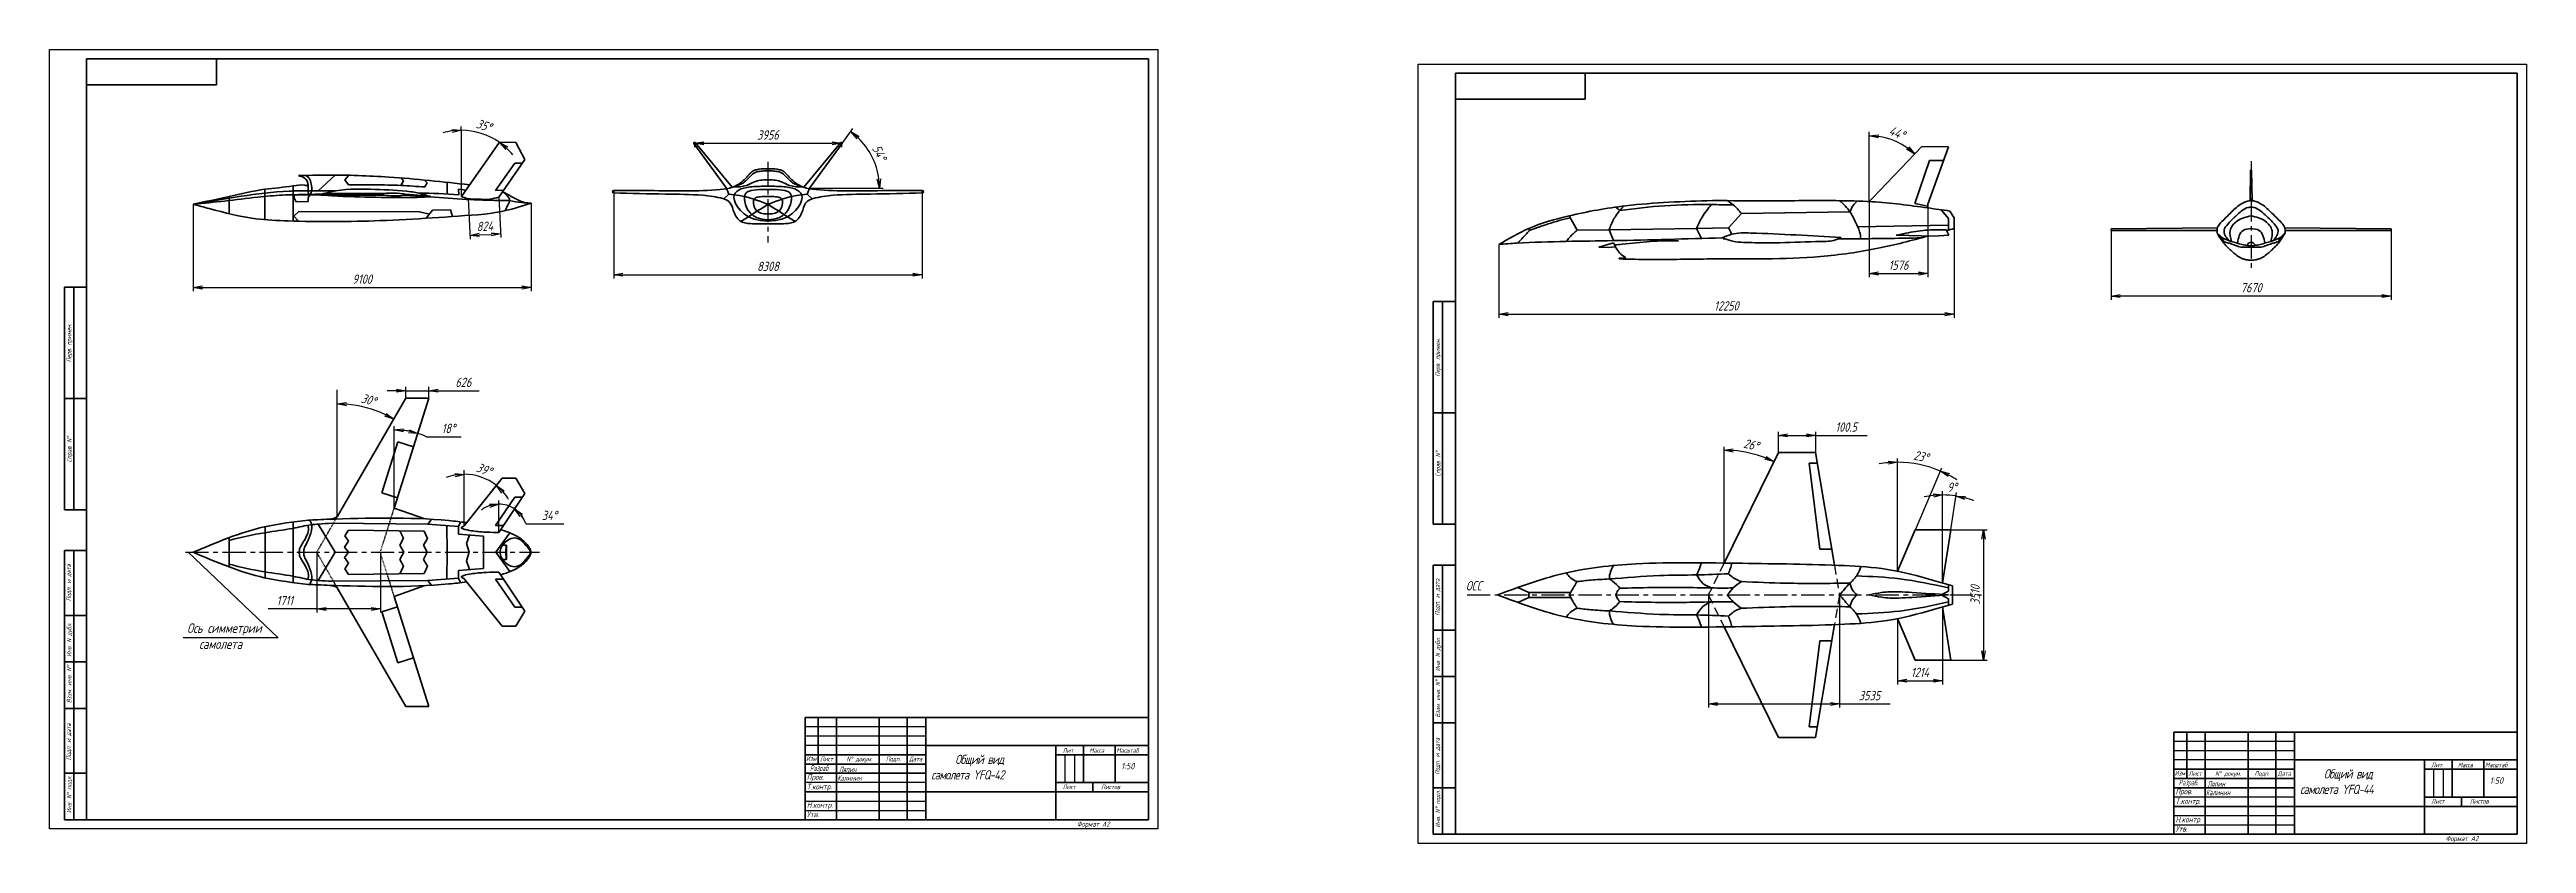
# Model space of a CAD drawing. Header units: millimetres. Extents: x -985956116104 to 1932156, y -552630487266 to 633586.
# Drawn here: x 39448 to 40782, y 20141 to 20569 of the extents above; entities that cross this region are included whole.
import ezdxf
from ezdxf.enums import TextEntityAlignment as Align

# ---------------------------------------------------------------- set-up
doc = ezdxf.new("R2010")
doc.units = ezdxf.units.MM
doc.linetypes.add('CENTER', pattern=[2, 1.25, -0.25, 0.25, -0.25])
doc.linetypes.add('DASHED', pattern=[0.75, 0.5, -0.25])
for name, color, linetype, lineweight in [('_axes (Оси)', 6, 'CENTER', 30), ('_basic (Основной)', 4, 'Continuous', 60), ('_contour (Тонкий)', 7, 'Continuous', 30), ('_invisible (Невидимый)', 1, 'DASHED', 30), ('_remote (Тонкий)', 9, 'Continuous', 30), ('_text (Надписи)', 2, 'Continuous', 30)]:
    doc.layers.add(name, color=color, linetype=linetype, lineweight=lineweight)
doc.styles.add('ESKD', font='eskd.shx', dxfattribs={"oblique": 15, "height": 5})
doc.styles.add('стиль рамки', font='romans.shx', dxfattribs={"width": 0.75, "oblique": 15, "height": 3.5})
doc.dimstyles.new('ESKD', dxfattribs={"dimtxt": 5, "dimasz": 5, "dimexe": 2, "dimexo": 0, "dimgap": 2, "dimtad": 1, "dimtoh": 1, "dimzin": 12, "dimdsep": 46, "dimtxsty": 'ESKD', "dimblk1": 'OPEN', "dimblk2": 'OPEN', "dimsah": 1, "dimcen": 5, "dimclrd": 256, "dimclre": 256, "dimclrt": 2, "dimadec": 0, "dimazin": 0, "dimtfac": 1, "dimtmove": 0, "dimatfit": 3, "dimldrblk": 'OPEN', "dimfxl": 1, "dimtolj": 1, "dimtzin": 12, "dimlwd": -1, "dimlwe": -1, "dimarcsym": 0})

# ---------------------------------------------------------------- blocks, each defined once
blk = doc.blocks.new('_OPEN')
at = {"color": 0, "linetype": 'ByBlock'}
for p, q in [((-1, 0.17), (0, 0)), ((0, 0), (-1, -0.17)), ((0, 0), (-1, 0))]:
    blk.add_line(p, q, dxfattribs=at)
blk = doc.blocks.new('*D46')
at = {"layer": '_contour (Тонкий)', "transparency": 16777216}
for p, q in [((40558.6, 20471.4), (40558.6, 20434)), ((40709.5, 20471.4), (40709.5, 20434)), ((40704.5, 20436), (40563.6, 20436))]:
    blk.add_line(p, q, dxfattribs=at)
at = {"layer": 'Defpoints', "color": 0, "transparency": 16777216}
for p in [(40558.6, 20471.4), (40709.5, 20471.4), (40558.6, 20436)]:
    blk.add_point(p, dxfattribs=at)
at = {"layer": '_contour (Тонкий)', "transparency": 16777216, "xscale": 5, "yscale": 5, "zscale": 5, "rotation": 180}
blk.add_blockref('_OPEN', (40558.6, 20436), dxfattribs=at)
at = {"layer": '_contour (Тонкий)', "transparency": 16777216, "xscale": 5, "yscale": 5, "zscale": 5}
blk.add_blockref('_OPEN', (40709.5, 20436), dxfattribs=at)
at = {"layer": '_contour (Тонкий)', "color": 2, "transparency": 16777216, "insert": (40634.1, 20440.5), "char_height": 5, "attachment_point": 5, "style": 'ESKD'}
blk.add_mtext('\\A1;7670', dxfattribs=at)
blk = doc.blocks.new('*D48')
at = {"layer": '_contour (Тонкий)', "transparency": 16777216}
for p, q in [((40472.3, 20310), (40491.9, 20310)), ((40489.9, 20305), (40489.9, 20244.8)), ((40472.3, 20239.8), (40491.9, 20239.8))]:
    blk.add_line(p, q, dxfattribs=at)
at = {"layer": 'Defpoints', "color": 0, "transparency": 16777216}
for p in [(40472.3, 20310), (40472.3, 20239.8), (40489.9, 20239.8)]:
    blk.add_point(p, dxfattribs=at)
at = {"layer": '_contour (Тонкий)', "transparency": 16777216, "xscale": 5, "yscale": 5, "zscale": 5}
for p, rotation in [((40489.9, 20310), 90), ((40489.9, 20239.8), 270)]:
    blk.add_blockref('_OPEN', p, dxfattribs=dict(at, rotation=rotation))
at = {"layer": '_contour (Тонкий)', "color": 2, "transparency": 16777216, "insert": (40485.4, 20274.9), "char_height": 5, "attachment_point": 5, "rotation": 90, "style": 'ESKD'}
blk.add_mtext('\\A1;3510', dxfattribs=at)
blk = doc.blocks.new('*D49')
at = {"layer": '_contour (Тонкий)', "transparency": 16777216}
for p, q in [((40474.1, 20472.4), (40474.1, 20424.2)), ((40228.8, 20463.8), (40228.8, 20424.2)), ((40233.8, 20426.2), (40469.1, 20426.2))]:
    blk.add_line(p, q, dxfattribs=at)
at = {"layer": 'Defpoints', "color": 0, "transparency": 16777216}
for p in [(40474.1, 20472.4), (40228.8, 20463.8), (40474.1, 20426.2)]:
    blk.add_point(p, dxfattribs=at)
at = {"layer": '_contour (Тонкий)', "transparency": 16777216, "xscale": 5, "yscale": 5, "zscale": 5, "rotation": 180}
blk.add_blockref('_OPEN', (40228.8, 20426.2), dxfattribs=at)
at = {"layer": '_contour (Тонкий)', "transparency": 16777216, "xscale": 5, "yscale": 5, "zscale": 5}
blk.add_blockref('_OPEN', (40474.1, 20426.2), dxfattribs=at)
at = {"layer": '_contour (Тонкий)', "color": 2, "transparency": 16777216, "insert": (40351.4, 20430.7), "char_height": 5, "attachment_point": 5, "style": 'ESKD'}
blk.add_mtext('\\A1;12250', dxfattribs=at)
blk = doc.blocks.new('*D50')
at = {"layer": '_contour (Тонкий)', "transparency": 16777216}
blk.add_line((40428.4, 20516.8), (40428.4, 20524.4), dxfattribs=at)
blk.add_arc((40428.4, 20486.9), 35.4, 54.2437, 81.9073, dxfattribs=at)
at = {"layer": 'Defpoints', "color": 0, "transparency": 16777216}
for p in [(40428.4, 20516.8), (40445.7, 20517.8), (40456.8, 20516.5), (40428.4, 20486.9), (40430.3, 20488.9)]:
    blk.add_point(p, dxfattribs=at)
at = {"layer": '_contour (Тонкий)', "transparency": 16777216, "xscale": 5, "yscale": 5, "zscale": 5}
for p, rotation in [((40428.4, 20522.4), 175.9536508953191), ((40452.9, 20512.5), 320.1973565058998)]:
    blk.add_blockref('_OPEN', p, dxfattribs=dict(at, rotation=rotation))
at = {"layer": '_contour (Тонкий)', "color": 2, "transparency": 16777216, "insert": (40443.3, 20524), "char_height": 5, "attachment_point": 5, "rotation": 338.0755, "style": 'ESKD'}
blk.add_mtext('\\A1;44°', dxfattribs=at)
blk = doc.blocks.new('*D51')
at = {"layer": '_contour (Тонкий)', "transparency": 16777216}
for p, q in [((40428.4, 20486.9), (40428.4, 20446.1)), ((40459.9, 20483.5), (40459.9, 20446.1)), ((40433.4, 20448.1), (40454.9, 20448.1))]:
    blk.add_line(p, q, dxfattribs=at)
at = {"layer": 'Defpoints', "color": 0, "transparency": 16777216}
for p in [(40428.4, 20486.9), (40459.9, 20483.5), (40459.9, 20448.1)]:
    blk.add_point(p, dxfattribs=at)
at = {"layer": '_contour (Тонкий)', "transparency": 16777216, "xscale": 5, "yscale": 5, "zscale": 5, "rotation": 180}
blk.add_blockref('_OPEN', (40428.4, 20448.1), dxfattribs=at)
at = {"layer": '_contour (Тонкий)', "transparency": 16777216, "xscale": 5, "yscale": 5, "zscale": 5}
blk.add_blockref('_OPEN', (40459.9, 20448.1), dxfattribs=at)
at = {"layer": '_contour (Тонкий)', "color": 2, "transparency": 16777216, "insert": (40444.1, 20452.6), "char_height": 5, "attachment_point": 5, "style": 'ESKD'}
blk.add_mtext('\\A1;1576', dxfattribs=at)
blk = doc.blocks.new('*D52')
at = {"layer": '_contour (Тонкий)', "transparency": 16777216}
blk.add_arc((40350.1, 20292.1), 60.9, 68.5212, 85.2942, dxfattribs=at)
at = {"layer": 'Defpoints', "color": 0, "transparency": 16777216}
for p in [(40350.1, 20354.7), (40368.4, 20350.2), (40379.4, 20351.7), (40350.1, 20292.1), (40350.1, 20292.1)]:
    blk.add_point(p, dxfattribs=at)
at = {"layer": '_contour (Тонкий)', "transparency": 16777216, "xscale": 5, "yscale": 5, "zscale": 5}
for p, rotation in [((40350.1, 20353), 177.6470962214442), ((40377, 20346.8), 336.1683317879716)]:
    blk.add_blockref('_OPEN', p, dxfattribs=dict(at, rotation=rotation))
at = {"layer": '_contour (Тонкий)', "color": 2, "transparency": 16777216, "insert": (40364.8, 20355.9), "char_height": 5, "attachment_point": 5, "rotation": 347.0288, "style": 'ESKD'}
blk.add_mtext('\\A1;26°', dxfattribs=at)
blk = doc.blocks.new('*D54')
at = {"layer": '_contour (Тонкий)', "transparency": 16777216}
for p, q in [((40443.6, 20306.6), (40443.6, 20348.4)), ((40453.2, 20310), (40467.5, 20343.5))]:
    blk.add_line(p, q, dxfattribs=at)
for start, end in [(94.8822, 99.7644), (66.8105, 90), (57.0461, 61.9283)]:
    blk.add_arc((40443.6, 20287.7), 58.7, start, end, dxfattribs=at)
at = {"layer": 'Defpoints', "color": 0, "transparency": 16777216}
for p in [(40459.2, 20344.3), (40453.2, 20310), (40443.6, 20306.6), (40443.6, 20287.7), (40443.6, 20287.7)]:
    blk.add_point(p, dxfattribs=at)
at = {"layer": '_contour (Тонкий)', "transparency": 16777216, "xscale": 5, "yscale": 5, "zscale": 5}
for p, rotation in [((40443.6, 20346.4), 2.441097572996773), ((40466.7, 20341.7), 154.3694053383898)]:
    blk.add_blockref('_OPEN', p, dxfattribs=dict(at, rotation=rotation))
at = {"layer": '_contour (Тонкий)', "color": 2, "transparency": 16777216, "insert": (40456.3, 20349.6), "char_height": 5, "attachment_point": 5, "rotation": 348.4053, "style": 'ESKD'}
blk.add_mtext('\\A1;23°', dxfattribs=at)
blk = doc.blocks.new('*D55')
at = {"layer": '_contour (Тонкий)', "transparency": 16777216}
for p, q in [((40467.9, 20305.8), (40467.9, 20330.8)), ((40472.3, 20310), (40475.4, 20330.2))]:
    blk.add_line(p, q, dxfattribs=at)
for start, end in [(96.0501, 102.1003), (81.289, 90), (69.1887, 75.2388)]:
    blk.add_arc((40467.9, 20281.4), 47.4, start, end, dxfattribs=at)
at = {"layer": 'Defpoints', "color": 0, "transparency": 16777216}
for p in [(40470.3, 20328.7), (40472.3, 20310), (40467.9, 20305.8), (40467.9, 20281.4), (40467.9, 20281.4)]:
    blk.add_point(p, dxfattribs=at)
at = {"layer": '_contour (Тонкий)', "transparency": 16777216, "xscale": 5, "yscale": 5, "zscale": 5}
for p, rotation in [((40467.9, 20328.8), 3.02506498882603), ((40475.1, 20328.2), 168.2639109094766)]:
    blk.add_blockref('_OPEN', p, dxfattribs=dict(at, rotation=rotation))
at = {"layer": '_contour (Тонкий)', "color": 2, "transparency": 16777216, "insert": (40473, 20333), "char_height": 5, "attachment_point": 5, "style": 'ESKD'}
blk.add_mtext('\\A1;9°', dxfattribs=at)
blk = doc.blocks.new('*D56')
at = {"layer": '_contour (Тонкий)', "transparency": 16777216}
for p, q in [((40341.7, 20274.9), (40341.7, 20214.2)), ((40412.4, 20274.9), (40412.4, 20214.2)), ((40346.7, 20216.2), (40407.4, 20216.2)), ((40412.4, 20216.2), (40439.6, 20216.2))]:
    blk.add_line(p, q, dxfattribs=at)
at = {"layer": 'Defpoints', "color": 0, "transparency": 16777216}
for p in [(40341.7, 20274.9), (40412.4, 20274.9), (40412.4, 20216.2)]:
    blk.add_point(p, dxfattribs=at)
at = {"layer": '_contour (Тонкий)', "transparency": 16777216, "xscale": 5, "yscale": 5, "zscale": 5, "rotation": 180}
blk.add_blockref('_OPEN', (40341.7, 20216.2), dxfattribs=at)
at = {"layer": '_contour (Тонкий)', "transparency": 16777216, "xscale": 5, "yscale": 5, "zscale": 5}
blk.add_blockref('_OPEN', (40412.4, 20216.2), dxfattribs=at)
at = {"layer": '_contour (Тонкий)', "color": 2, "transparency": 16777216, "insert": (40428.5, 20220.7), "char_height": 5, "attachment_point": 5, "style": 'ESKD'}
blk.add_mtext('\\A1;3535', dxfattribs=at)
blk = doc.blocks.new('*D58')
at = {"layer": '_contour (Тонкий)', "transparency": 16777216}
for p, q in [((40467.9, 20268.5), (40467.9, 20226.7)), ((40443.6, 20262.2), (40443.6, 20226.7)), ((40448.6, 20228.7), (40462.9, 20228.7))]:
    blk.add_line(p, q, dxfattribs=at)
at = {"layer": 'Defpoints', "color": 0, "transparency": 16777216}
for p in [(40467.9, 20268.5), (40443.6, 20262.2), (40467.9, 20228.7)]:
    blk.add_point(p, dxfattribs=at)
at = {"layer": '_contour (Тонкий)', "transparency": 16777216, "xscale": 5, "yscale": 5, "zscale": 5, "rotation": 180}
blk.add_blockref('_OPEN', (40443.6, 20228.7), dxfattribs=at)
at = {"layer": '_contour (Тонкий)', "transparency": 16777216, "xscale": 5, "yscale": 5, "zscale": 5}
blk.add_blockref('_OPEN', (40467.9, 20228.7), dxfattribs=at)
at = {"layer": '_contour (Тонкий)', "color": 2, "transparency": 16777216, "insert": (40455.7, 20233.2), "char_height": 5, "attachment_point": 5, "style": 'ESKD'}
blk.add_mtext('\\A1;1214', dxfattribs=at)
blk = doc.blocks.new('*D73')
at = {"layer": '_contour (Тонкий)', "transparency": 16777216}
for p, q in [((39795.6, 20518.4), (39795.6, 20516.3)), ((39800.6, 20518.3), (39869.7, 20518.3)), ((39874.7, 20518.4), (39874.7, 20516.3))]:
    blk.add_line(p, q, dxfattribs=at)
at = {"layer": 'Defpoints', "color": 0, "transparency": 16777216}
for p in [(39795.6, 20518.4), (39874.7, 20518.4), (39874.7, 20518.3)]:
    blk.add_point(p, dxfattribs=at)
at = {"layer": '_contour (Тонкий)', "transparency": 16777216, "xscale": 5, "yscale": 5, "zscale": 5, "rotation": 180}
blk.add_blockref('_OPEN', (39795.6, 20518.3), dxfattribs=at)
at = {"layer": '_contour (Тонкий)', "transparency": 16777216, "xscale": 5, "yscale": 5, "zscale": 5}
blk.add_blockref('_OPEN', (39874.7, 20518.3), dxfattribs=at)
at = {"layer": '_contour (Тонкий)', "color": 2, "transparency": 16777216, "insert": (39835.1, 20522.8), "char_height": 5, "attachment_point": 5, "style": 'ESKD'}
blk.add_mtext('\\A1;3956', dxfattribs=at)
blk = doc.blocks.new('*D74')
at = {"layer": '_contour (Тонкий)', "transparency": 16777216}
for p, q in [((39752, 20491.5), (39752, 20445.5)), ((39918.2, 20491.5), (39918.2, 20445.5)), ((39757, 20447.5), (39913.2, 20447.5))]:
    blk.add_line(p, q, dxfattribs=at)
at = {"layer": 'Defpoints', "color": 0, "transparency": 16777216}
for p in [(39752, 20491.5), (39918.2, 20491.5), (39918.2, 20447.5)]:
    blk.add_point(p, dxfattribs=at)
at = {"layer": '_contour (Тонкий)', "transparency": 16777216, "xscale": 5, "yscale": 5, "zscale": 5, "rotation": 180}
blk.add_blockref('_OPEN', (39752, 20447.5), dxfattribs=at)
at = {"layer": '_contour (Тонкий)', "transparency": 16777216, "xscale": 5, "yscale": 5, "zscale": 5}
blk.add_blockref('_OPEN', (39918.2, 20447.5), dxfattribs=at)
at = {"layer": '_contour (Тонкий)', "color": 2, "transparency": 16777216, "insert": (39835.1, 20452), "char_height": 5, "attachment_point": 5, "style": 'ESKD'}
blk.add_mtext('\\A1;8308', dxfattribs=at)
blk = doc.blocks.new('*D75')
at = {"layer": '_contour (Тонкий)', "transparency": 16777216}
for p, q in [((39525.5, 20485.5), (39525.5, 20438.6)), ((39707.5, 20486), (39707.5, 20438.6)), ((39530.5, 20440.6), (39702.5, 20440.6))]:
    blk.add_line(p, q, dxfattribs=at)
at = {"layer": 'Defpoints', "color": 0, "transparency": 16777216}
for p in [(39525.5, 20485.5), (39707.5, 20486), (39707.5, 20440.6)]:
    blk.add_point(p, dxfattribs=at)
at = {"layer": '_contour (Тонкий)', "transparency": 16777216, "xscale": 5, "yscale": 5, "zscale": 5, "rotation": 180}
blk.add_blockref('_OPEN', (39525.5, 20440.6), dxfattribs=at)
at = {"layer": '_contour (Тонкий)', "transparency": 16777216, "xscale": 5, "yscale": 5, "zscale": 5}
blk.add_blockref('_OPEN', (39707.5, 20440.6), dxfattribs=at)
at = {"layer": '_contour (Тонкий)', "color": 2, "transparency": 16777216, "insert": (39616.5, 20445.1), "char_height": 5, "attachment_point": 5, "style": 'ESKD'}
blk.add_mtext('\\A1;9100', dxfattribs=at)
blk = doc.blocks.new('*D76')
at = {"layer": '_contour (Тонкий)', "transparency": 16777216}
for p, q in [((39875, 20518.1), (39880.9, 20526.2)), ((39882.7, 20494.1), (39897.2, 20494.1))]:
    blk.add_line(p, q, dxfattribs=at)
blk.add_arc((39857.5, 20494.1), 37.7, 7.6025, 46.1585, dxfattribs=at)
at = {"layer": 'Defpoints', "color": 0, "transparency": 16777216}
for p in [(39875, 20518.1), (39893.3, 20505.7), (39857.5, 20494.1), (39857.5, 20494.1), (39882.7, 20494.1)]:
    blk.add_point(p, dxfattribs=at)
at = {"layer": '_contour (Тонкий)', "transparency": 16777216, "xscale": 5, "yscale": 5, "zscale": 5}
for p, rotation in [((39879.8, 20524.6), 139.9597086610692), ((39895.2, 20494.1), 273.8012348580489)]:
    blk.add_blockref('_OPEN', p, dxfattribs=dict(at, rotation=rotation))
at = {"layer": '_contour (Тонкий)', "color": 2, "transparency": 16777216, "insert": (39895.1, 20513.2), "char_height": 5, "attachment_point": 5, "rotation": 296.8805, "style": 'ESKD'}
blk.add_mtext('\\A1;54°', dxfattribs=at)
blk = doc.blocks.new('*D77')
at = {"layer": '_contour (Тонкий)', "transparency": 16777216}
blk.add_arc((39603.1, 20317), 60.9, 64.7324, 85.2917, dxfattribs=at)
at = {"layer": 'Defpoints', "color": 0, "transparency": 16777216}
for p in [(39603.1, 20385.5), (39640, 20381), (39623.9, 20374.2), (39603.1, 20317), (39603.1, 20317)]:
    blk.add_point(p, dxfattribs=at)
at = {"layer": '_contour (Тонкий)', "transparency": 16777216, "xscale": 5, "yscale": 5, "zscale": 5}
for p, rotation in [((39603.1, 20377.9), 177.6458473292894), ((39633.5, 20369.7), 332.3782101483054)]:
    blk.add_blockref('_OPEN', p, dxfattribs=dict(at, rotation=rotation))
at = {"layer": '_contour (Тонкий)', "color": 2, "transparency": 16777216, "insert": (39620, 20380.1), "char_height": 5, "attachment_point": 5, "rotation": 345.012, "style": 'ESKD'}
blk.add_mtext('\\A1;30°', dxfattribs=at)
blk = doc.blocks.new('*D78')
at = {"layer": '_contour (Тонкий)', "transparency": 16777216}
for start, end in [(100.3293, 110.6586), (51.4388, 90), (30.7802, 41.1095)]:
    blk.add_arc((39671.5, 20312.2), 27.8, start, end, dxfattribs=at)
at = {"layer": 'Defpoints', "color": 0, "transparency": 16777216}
for p in [(39671.5, 20342.2), (39683.6, 20337.2), (39691.9, 20337.8), (39671.5, 20312.2), (39671.5, 20312.2)]:
    blk.add_point(p, dxfattribs=at)
at = {"layer": '_contour (Тонкий)', "transparency": 16777216, "xscale": 5, "yscale": 5, "zscale": 5}
for p, rotation in [((39671.5, 20339.9), 5.164645650248635), ((39688.8, 20333.9), 136.2741453164259)]:
    blk.add_blockref('_OPEN', p, dxfattribs=dict(at, rotation=rotation))
at = {"layer": '_contour (Тонкий)', "color": 2, "transparency": 16777216, "insert": (39682.2, 20342.6), "char_height": 5, "attachment_point": 5, "rotation": 340.7194, "style": 'ESKD'}
blk.add_mtext('\\A1;39°', dxfattribs=at)
blk = doc.blocks.new('*D79')
at = {"layer": '_contour (Тонкий)', "transparency": 16777216}
for p, q in [((39633.8, 20359.9), (39633.8, 20365.9)), ((39651.2, 20360.2), (39669.9, 20360.2))]:
    blk.add_line(p, q, dxfattribs=at)
for start, end in [(79.2802, 83.2042), (65.6885, 72.4844)]:
    blk.add_arc((39633.8, 20321.7), 42.2, start, end, dxfattribs=at)
at = {"layer": 'Defpoints', "color": 0, "transparency": 16777216}
for p in [(39652.5, 20381), (39638.1, 20363.7), (39633.8, 20359.9), (39633.8, 20321.7), (39633.8, 20321.7)]:
    blk.add_point(p, dxfattribs=at)
at = {"layer": '_contour (Тонкий)', "transparency": 16777216, "xscale": 5, "yscale": 5, "zscale": 5}
for p, rotation in [((39633.8, 20363.9), 176.6020859705108), ((39646.5, 20361.9), 345.8822859097772)]:
    blk.add_blockref('_OPEN', p, dxfattribs=dict(at, rotation=rotation))
at = {"layer": '_contour (Тонкий)', "color": 2, "transparency": 16777216, "insert": (39663, 20364.7), "char_height": 5, "attachment_point": 5, "style": 'ESKD'}
blk.add_mtext('\\A1;18°', dxfattribs=at)
blk = doc.blocks.new('*D80')
at = {"layer": '_contour (Тонкий)', "transparency": 16777216}
for p, q in [((39690.1, 20323.6), (39690.1, 20325.8)), ((39704.6, 20313.3), (39725.2, 20313.3))]:
    blk.add_line(p, q, dxfattribs=at)
for start, end in [(108.8621, 127.7243), (56.4111, 90), (18.15, 56.4111), (18.6868, 37.5489)]:
    blk.add_arc((39690.1, 20308.6), 15.3, start, end, dxfattribs=at)
at = {"layer": 'Defpoints', "color": 0, "transparency": 16777216}
for p in [(39690.1, 20323.6), (39693.1, 20323.5), (39704.1, 20329.6), (39690.1, 20308.6), (39690.1, 20308.6)]:
    blk.add_point(p, dxfattribs=at)
at = {"layer": '_contour (Тонкий)', "transparency": 16777216, "xscale": 5, "yscale": 5, "zscale": 5}
for p, rotation in [((39690.1, 20323.8), 9.431069870131), ((39698.6, 20321.3), 136.9800003126803)]:
    blk.add_blockref('_OPEN', p, dxfattribs=dict(at, rotation=rotation))
at = {"layer": '_contour (Тонкий)', "color": 2, "transparency": 16777216, "insert": (39717.4, 20317.8), "char_height": 5, "attachment_point": 5, "style": 'ESKD'}
blk.add_mtext('\\A1;34°', dxfattribs=at)
blk = doc.blocks.new('*D81')
at = {"layer": '_contour (Тонкий)', "transparency": 16777216}
for p, q in [((39673.6, 20488.5), (39674.7, 20466.7)), ((39690.1, 20489.3), (39691.2, 20467.5)), ((39679.6, 20468.9), (39686.1, 20469.2))]:
    blk.add_line(p, q, dxfattribs=at)
at = {"layer": 'Defpoints', "color": 0, "transparency": 16777216}
for p in [(39673.6, 20488.5), (39690.1, 20489.3), (39691.1, 20469.5)]:
    blk.add_point(p, dxfattribs=at)
at = {"layer": '_contour (Тонкий)', "transparency": 16777216, "xscale": 5, "yscale": 5, "zscale": 5}
for p, rotation in [((39674.6, 20468.7), 182.7405263335839), ((39691.1, 20469.5), 2.740526333583879)]:
    blk.add_blockref('_OPEN', p, dxfattribs=dict(at, rotation=rotation))
at = {"layer": '_contour (Тонкий)', "color": 2, "transparency": 16777216, "insert": (39682.6, 20473.6), "char_height": 5, "attachment_point": 5, "rotation": 2.7405, "style": 'ESKD'}
blk.add_mtext('\\A1;824', dxfattribs=at)
blk = doc.blocks.new('*D82')
at = {"layer": '_contour (Тонкий)', "transparency": 16777216}
for p, q in [((39635, 20385), (39630, 20385)), ((39640, 20381), (39640, 20387)), ((39640, 20385), (39652.5, 20385)), ((39652.5, 20381), (39652.5, 20387)), ((39657.5, 20385), (39679.6, 20385))]:
    blk.add_line(p, q, dxfattribs=at)
at = {"layer": 'Defpoints', "color": 0, "transparency": 16777216}
for p in [(39640, 20381), (39652.5, 20385), (39652.5, 20381)]:
    blk.add_point(p, dxfattribs=at)
at = {"layer": '_contour (Тонкий)', "transparency": 16777216, "xscale": 5, "yscale": 5, "zscale": 5}
blk.add_blockref('_OPEN', (39640, 20385), dxfattribs=at)
at = {"layer": '_contour (Тонкий)', "transparency": 16777216, "xscale": 5, "yscale": 5, "zscale": 5, "rotation": 180}
blk.add_blockref('_OPEN', (39652.5, 20385), dxfattribs=at)
at = {"layer": '_contour (Тонкий)', "color": 2, "transparency": 16777216, "insert": (39671, 20389.5), "char_height": 5, "attachment_point": 5, "style": 'ESKD'}
blk.add_mtext('\\A1;626', dxfattribs=at)
blk = doc.blocks.new('*D83')
at = {"layer": '_contour (Тонкий)', "transparency": 16777216}
blk.add_line((39669.9, 20525.1), (39669.9, 20527.3), dxfattribs=at)
for start, end in [(98.0256, 106.0513), (54.9012, 90), (38.8499, 46.8755)]:
    blk.add_arc((39669.9, 20489.6), 35.7, start, end, dxfattribs=at)
at = {"layer": 'Defpoints', "color": 0, "transparency": 16777216}
for p in [(39669.9, 20525.1), (39684.1, 20522.3), (39690.5, 20518.8), (39669.9, 20489.6), (39669.9, 20489.6)]:
    blk.add_point(p, dxfattribs=at)
at = {"layer": '_contour (Тонкий)', "transparency": 16777216, "xscale": 5, "yscale": 5, "zscale": 5}
for p, rotation in [((39669.9, 20525.3), 4.012816530204834), ((39690.5, 20518.8), 140.8883590433328)]:
    blk.add_blockref('_OPEN', p, dxfattribs=dict(at, rotation=rotation))
at = {"layer": '_contour (Тонкий)', "color": 2, "transparency": 16777216, "insert": (39682.1, 20527.9), "char_height": 5, "attachment_point": 5, "rotation": 342.4506, "style": 'ESKD'}
blk.add_mtext('\\A1;35°', dxfattribs=at)
blk = doc.blocks.new('*D84')
at = {"layer": '_contour (Тонкий)', "transparency": 16777216}
for p, q in [((39592.1, 20297.9), (39592.1, 20265.4)), ((39626.3, 20297.9), (39626.3, 20265.4)), ((39592.1, 20267.4), (39565.8, 20267.4)), ((39621.3, 20267.4), (39597.1, 20267.4))]:
    blk.add_line(p, q, dxfattribs=at)
at = {"layer": 'Defpoints', "color": 0, "transparency": 16777216}
for p in [(39592.1, 20297.9), (39626.3, 20297.9), (39626.3, 20267.4)]:
    blk.add_point(p, dxfattribs=at)
at = {"layer": '_contour (Тонкий)', "transparency": 16777216, "xscale": 5, "yscale": 5, "zscale": 5, "rotation": 180}
blk.add_blockref('_OPEN', (39592.1, 20267.4), dxfattribs=at)
at = {"layer": '_contour (Тонкий)', "transparency": 16777216, "xscale": 5, "yscale": 5, "zscale": 5}
blk.add_blockref('_OPEN', (39626.3, 20267.4), dxfattribs=at)
at = {"layer": '_contour (Тонкий)', "color": 2, "transparency": 16777216, "insert": (39574.8, 20271.9), "char_height": 5, "attachment_point": 5, "style": 'ESKD'}
blk.add_mtext('\\A1;1711', dxfattribs=at)
blk = doc.blocks.new('*D85')
at = {"layer": '_contour (Тонкий)', "transparency": 16777216}
for p, q in [((40379.4, 20351.7), (40379.4, 20362.9)), ((40399.5, 20351.7), (40399.5, 20362.9)), ((40384.4, 20360.9), (40394.5, 20360.9)), ((40399.5, 20360.9), (40427.3, 20360.9))]:
    blk.add_line(p, q, dxfattribs=at)
at = {"layer": 'Defpoints', "color": 0, "transparency": 16777216}
for p in [(40379.4, 20351.7), (40399.5, 20360.9), (40399.5, 20351.7)]:
    blk.add_point(p, dxfattribs=at)
at = {"layer": '_contour (Тонкий)', "transparency": 16777216, "xscale": 5, "yscale": 5, "zscale": 5, "rotation": 180}
blk.add_blockref('_OPEN', (40379.4, 20360.9), dxfattribs=at)
at = {"layer": '_contour (Тонкий)', "transparency": 16777216, "xscale": 5, "yscale": 5, "zscale": 5}
blk.add_blockref('_OPEN', (40399.5, 20360.9), dxfattribs=at)
at = {"layer": '_contour (Тонкий)', "color": 2, "transparency": 16777216, "insert": (40415.9, 20365.4), "char_height": 5, "attachment_point": 5, "style": 'ESKD'}
blk.add_mtext('\\A1;100.5', dxfattribs=at)

msp = doc.modelspace()

# ---------------------------------------------------------------- linework, layer by layer
at = {"layer": '_axes (Оси)', "ltscale": 10, "transparency": 33554687}
for p, q in [((39835.12, 20508.242), (39835.12, 20464.873)), ((40634.06, 20508.726), (40634.06, 20450.118)), ((39521.283, 20297.918), (39712.019, 20297.918)), ((40211.736, 20274.936), (40488.824, 20274.936))]:
    msp.add_line(p, q, dxfattribs=at)
at = {"layer": '_basic (Основной)', "transparency": 33554687}
for p, q in [((39468.103, 20193.827), (39468.103, 20563.827)), ((40040.103, 20563.827), (39468.103, 20563.827)), ((39538.103, 20549.827), (39538.103, 20563.827)), ((40040.103, 20153.827), (40040.103, 20563.827)), ((39538.103, 20549.827), (39468.103, 20549.827)), ((40205.391, 20186.019), (40205.391, 20556.019)), ((40777.391, 20556.019), (40205.391, 20556.019)), ((40275.391, 20542.019), (40275.391, 20556.019)), ((40777.391, 20146.019), (40777.391, 20556.019)), ((40275.391, 20542.019), (40205.391, 20542.019)), ((39690.521, 20518.831), (39669.948, 20489.558)), ((39704.126, 20509.564), (39690.122, 20489.315)), ((39690.521, 20518.831), (39699.273, 20518.744)), ((39699.273, 20518.744), (39704.126, 20509.564)), ((39795.21, 20518.12), (39812.783, 20494.144)), ((39815.837, 20494.641), (39795.891, 20518.664)), ((39854.404, 20494.641), (39874.35, 20518.664)), ((39875.031, 20518.12), (39857.458, 20494.144)), ((40456.753, 20516.491), (40430.285, 20488.937)), ((40460.899, 20509.106), (40452.884, 20485.866)), ((40471.102, 20516.375), (40456.753, 20516.491)), ((40471.102, 20516.375), (40459.891, 20485.516)), ((40468.461, 20509.106), (40460.899, 20509.106)), ((39579.262, 20495.355), (39579.262, 20476.365)), ((39592.861, 20492.704), (39601.953, 20501.175)), ((39607.138, 20498.645), (39609.324, 20501.071)), ((39609.109, 20495.961), (39607.138, 20498.645)), ((39637.427, 20495.58), (39638.8, 20498.074)), ((39638.8, 20498.074), (39637.502, 20499.6)), ((39651.603, 20497.012), (39650.123, 20498.49)), ((39650.278, 20494.756), (39651.603, 20497.012)), ((39662.267, 20497.258), (39662.366, 20490.993)), ((39698.673, 20507.541), (39688.328, 20492.934)), ((39698.673, 20507.541), (39702.725, 20507.541)), ((40633.773, 20503.85), (40633.54, 20487.058)), ((40633.773, 20503.85), (40634.06, 20503.847)), ((40634.346, 20503.85), (40634.06, 20503.847)), ((40634.346, 20503.85), (40634.579, 20487.058)), ((39544.833, 20489.678), (39544.833, 20480.393)), ((39564.156, 20493.519), (39564.156, 20477.126)), ((39594.285, 20490.431), (39579.262, 20490.578)), ((39582.457, 20481.548), (39579.712, 20479.066)), ((39579.965, 20488.735), (39579.983, 20490.571)), ((39580.943, 20486.78), (39579.965, 20488.735)), ((39580.943, 20486.78), (39587.342, 20486.948)), ((39582.457, 20481.548), (39647.468, 20481.444)), ((39587.342, 20486.948), (39587.346, 20489.053)), ((39587.471, 20492.758), (39587.517, 20490.744)), ((39627.272, 20490.431), (39594.285, 20490.431)), ((39594.812, 20490.948), (39594.865, 20490.431)), ((39627.272, 20491.232), (39595.895, 20491.232)), ((39627.272, 20491.232), (39627.272, 20490.431)), ((39639.683, 20490.861), (39639.654, 20490.426)), ((39639.677, 20490.424), (39653.111, 20489.519)), ((39639.683, 20490.861), (39653.354, 20489.747)), ((39647.468, 20481.444), (39652.743, 20480.044)), ((39651.077, 20477.906), (39654.409, 20482.182)), ((39654.409, 20482.182), (39664.127, 20482.373)), ((39664.127, 20482.373), (39665.17, 20478.844)), ((39668.537, 20490.529), (39668.368, 20493.581)), ((39668.368, 20493.581), (39672.405, 20493.054)), ((39688.328, 20492.934), (39692.643, 20492.963)), ((39752.036, 20491.545), (39752.055, 20492.8)), ((39811.368, 20488.32), (39814.073, 20490.931)), ((39814.073, 20490.931), (39812.783, 20494.144)), ((39856.168, 20490.931), (39857.458, 20494.144)), ((39858.873, 20488.32), (39856.168, 20490.931)), ((39918.204, 20491.545), (39918.186, 20492.8)), ((40359.495, 20480.487), (40417.988, 20481.361)), ((40430.285, 20488.937), (40428.354, 20486.927)), ((40452.884, 20485.866), (40459.891, 20484.502)), ((40459.891, 20485.516), (40459.891, 20483.488)), ((40471.139, 20477.802), (40467.11, 20482.462)), ((40474.172, 20478.144), (40471.73, 20481.798)), ((39579.712, 20479.066), (39582.225, 20476.286)), ((40245.412, 20471.341), (40244.969, 20472.354)), ((40270.989, 20471.446), (40266.717, 20479.222)), ((40270.989, 20471.446), (40288.199, 20471.715)), ((40288.199, 20471.715), (40335.387, 20472.455)), ((40288.199, 20471.715), (40290.567, 20465.863)), ((40335.387, 20472.455), (40352.532, 20472.724)), ((40337.992, 20467.048), (40335.387, 20472.455)), ((40352.532, 20472.724), (40359.495, 20480.487)), ((40352.532, 20472.724), (40354.385, 20469.311)), ((40422.079, 20473.36), (40471.139, 20474.231)), ((40442.862, 20468.722), (40463.236, 20468.284)), ((40463.236, 20468.284), (40471.192, 20468.797)), ((40471.192, 20468.797), (40469.737, 20471.747)), ((40471.139, 20474.231), (40471.139, 20477.802)), ((40471.139, 20474.231), (40471.139, 20471.515)), ((40474.054, 20472.355), (40474.172, 20478.144)), ((40558.629, 20471.357), (40558.641, 20472.23)), ((40615.727, 20471.268), (40558.629, 20471.357)), ((40558.641, 20472.23), (40615.954, 20472.784)), ((40615.702, 20470.119), (40616.761, 20468.25)), ((40616.761, 20468.25), (40619.356, 20464.506)), ((40651.358, 20468.25), (40648.763, 20464.506)), ((40652.417, 20470.119), (40651.358, 20468.25)), ((40709.478, 20472.23), (40652.165, 20472.784)), ((40652.392, 20471.268), (40709.49, 20471.357)), ((40709.49, 20471.357), (40709.478, 20472.23)), ((40290.547, 20464.667), (40282.772, 20462.301)), ((40282.772, 20462.301), (40287.74, 20462.12)), ((40287.74, 20462.12), (40291.612, 20462.549)), ((40297.224, 20456.654), (40293.68, 20456.344)), ((40293.68, 20456.344), (40293.713, 20455.973)), ((40311.963, 20465.485), (40311.957, 20466.336)), ((40619.511, 20465.066), (40617.919, 20467.92)), ((40648.608, 20465.066), (40650.2, 20467.92)), ((39456.103, 20440.827), (39456.103, 20320.827)), ((39468.103, 20440.827), (39456.103, 20440.827)), ((39461.103, 20320.827), (39461.103, 20440.827)), ((40193.391, 20433.019), (40193.391, 20313.019)), ((40205.391, 20433.019), (40193.391, 20433.019)), ((40198.391, 20313.019), (40198.391, 20433.019)), ((39468.103, 20380.827), (39456.103, 20380.827)), ((39603.064, 20316.998), (39639.977, 20380.997)), ((39652.495, 20380.997), (39633.786, 20321.716)), ((39639.977, 20380.997), (39652.495, 20380.997)), ((40205.391, 20373.019), (40193.391, 20373.019)), ((39627.13, 20329.939), (39635.813, 20357.451)), ((39635.813, 20357.451), (39644.226, 20354.796)), ((40379.392, 20351.661), (40350.119, 20292.13)), ((40379.392, 20351.661), (40399.49, 20351.661)), ((40399.49, 20351.661), (40409.615, 20290.946)), ((39671.511, 20312.164), (39691.926, 20337.774)), ((39691.926, 20337.774), (39699.273, 20337.774)), ((39699.273, 20337.774), (39704.084, 20329.584)), ((40400.431, 20346.019), (40395.968, 20346.019)), ((40401.74, 20299.612), (40395.968, 20346.019)), ((39627.13, 20329.939), (39635.543, 20327.284)), ((39633.786, 20321.716), (39650.335, 20315.896)), ((39688.328, 20312.356), (39698.673, 20327.537)), ((39704.084, 20329.584), (39690.122, 20308.56)), ((39702.725, 20327.537), (39698.673, 20327.537)), ((39468.103, 20320.827), (39456.103, 20320.827)), ((39564.222, 20311.46), (39564.222, 20297.918)), ((39579.314, 20314.317), (39579.314, 20297.918)), ((39592.833, 20313.095), (39601.953, 20297.918)), ((39651.8, 20313.041), (39600.051, 20313.563)), ((39609.195, 20309.803), (39607.208, 20306.8)), ((39609.195, 20309.803), (39649.849, 20309.268)), ((39636.836, 20309.439), (39638.786, 20305.456)), ((39649.849, 20309.268), (39651.618, 20305.307)), ((39653.626, 20315.489), (39651.8, 20313.041)), ((39651.8, 20313.041), (39668.447, 20311.84)), ((39662.199, 20312.291), (39662.251, 20297.918)), ((39668.447, 20311.84), (39669.437, 20314.153)), ((39668.447, 20311.84), (39668.453, 20307.658)), ((39692.643, 20312.356), (39688.328, 20312.356)), ((39696.111, 20308.339), (39688.507, 20297.918)), ((40205.391, 20313.019), (40193.391, 20313.019)), ((40453.16, 20310.044), (40443.596, 20287.718)), ((40453.16, 20310.044), (40472.268, 20310.044)), ((40472.268, 20310.044), (40467.879, 20281.396)), ((39456.103, 20153.827), (39456.103, 20298.827)), ((39468.103, 20298.827), (39456.103, 20298.827)), ((39461.103, 20153.827), (39461.103, 20298.827)), ((39544.786, 20306.054), (39544.786, 20297.918)), ((39544.786, 20289.781), (39544.786, 20297.918)), ((39564.222, 20284.375), (39564.222, 20297.918)), ((39579.314, 20281.518), (39579.314, 20297.918)), ((39592.833, 20282.74), (39601.953, 20297.918)), ((39609.077, 20303.833), (39606.984, 20300.666)), ((39606.984, 20300.666), (39609.099, 20297.918)), ((39606.984, 20295.17), (39609.099, 20297.918)), ((39609.077, 20292.003), (39606.984, 20295.17)), ((39607.208, 20306.8), (39609.077, 20303.833)), ((39638.786, 20305.456), (39636.847, 20301.8)), ((39636.847, 20301.8), (39638.916, 20297.918)), ((39636.847, 20301.8), (39638.916, 20297.918)), ((39636.847, 20294.035), (39638.916, 20297.918)), ((39636.847, 20294.035), (39638.916, 20297.918)), ((39651.618, 20305.307), (39649.554, 20301.741)), ((39649.554, 20301.741), (39651.479, 20297.918)), ((39649.554, 20301.741), (39651.479, 20297.918)), ((39649.554, 20294.095), (39651.479, 20297.918)), ((39649.554, 20294.095), (39651.479, 20297.918)), ((39662.199, 20283.545), (39662.251, 20297.918)), ((39668.453, 20307.658), (39681.9, 20306.597)), ((39672.694, 20302.577), (39674.29, 20307.198)), ((39672.694, 20302.577), (39674.166, 20297.918)), ((39672.694, 20293.258), (39674.166, 20297.918)), ((39681.9, 20306.597), (39681.9, 20297.918)), ((39681.9, 20289.238), (39681.9, 20297.918)), ((39696.111, 20287.497), (39688.507, 20297.918)), ((39694.284, 20301.747), (39692.12, 20301.76)), ((39694.002, 20301.749), (39693.98, 20297.918)), ((39694.002, 20294.087), (39693.98, 20297.918)), ((39694.284, 20301.747), (39694.284, 20297.918)), ((39694.284, 20294.088), (39694.284, 20297.918)), ((40408.17, 20299.612), (40401.74, 20299.612)), ((39651.8, 20282.795), (39600.051, 20282.272)), ((39607.208, 20289.035), (39609.077, 20292.003)), ((39609.195, 20286.032), (39607.208, 20289.035)), ((39609.195, 20286.032), (39649.849, 20286.567)), ((39636.836, 20286.396), (39638.786, 20290.379)), ((39638.786, 20290.379), (39636.847, 20294.035)), ((39651.618, 20290.528), (39649.554, 20294.095)), ((39649.849, 20286.567), (39651.618, 20290.528)), ((39651.8, 20282.795), (39668.447, 20283.995)), ((39653.626, 20280.347), (39651.8, 20282.795)), ((39668.447, 20283.995), (39668.453, 20288.177)), ((39668.447, 20283.995), (39669.437, 20281.682)), ((39668.453, 20288.177), (39681.9, 20289.238)), ((39671.511, 20283.671), (39691.926, 20258.062)), ((39672.694, 20293.258), (39674.29, 20288.638)), ((39692.643, 20283.48), (39688.328, 20283.48)), ((39688.328, 20283.48), (39698.673, 20268.299)), ((39704.084, 20266.252), (39690.122, 20287.275)), ((39694.284, 20294.088), (39692.12, 20294.076)), ((40193.391, 20146.019), (40193.391, 20291.019)), ((40205.391, 20291.019), (40193.391, 20291.019)), ((40198.391, 20146.019), (40198.391, 20291.019)), ((39603.064, 20278.837), (39639.977, 20214.839)), ((39627.13, 20265.896), (39635.543, 20268.551)), ((39633.786, 20274.119), (39650.335, 20279.939)), ((39652.495, 20214.839), (39633.786, 20274.119)), ((39702.725, 20268.299), (39698.673, 20268.299)), ((40244.969, 20276.336), (40238.976, 20278.932)), ((40244.969, 20273.536), (40238.976, 20270.94)), ((40244.969, 20274.936), (40244.969, 20276.336)), ((40244.969, 20276.336), (40267.517, 20276.336)), ((40244.969, 20274.936), (40244.969, 20273.536)), ((40244.969, 20273.536), (40267.517, 20273.536)), ((40471.139, 20276.999), (40467.11, 20274.936)), ((40471.139, 20272.873), (40467.11, 20274.936)), ((40472.268, 20239.828), (40467.879, 20268.476)), ((40471.139, 20280.438), (40471.139, 20276.999)), ((40471.139, 20269.434), (40471.139, 20272.873)), ((40473.145, 20279.846), (40473.145, 20274.936)), ((40473.145, 20270.026), (40473.145, 20274.936)), ((39468.103, 20263.827), (39456.103, 20263.827)), ((39627.13, 20265.896), (39635.813, 20238.385)), ((39691.926, 20258.062), (39699.273, 20258.062)), ((39699.273, 20258.062), (39704.084, 20266.252)), ((40205.391, 20256.019), (40193.391, 20256.019)), ((40379.392, 20198.211), (40350.119, 20257.741)), ((40399.49, 20198.211), (40409.615, 20258.926)), ((40453.16, 20239.828), (40443.596, 20262.154)), ((40401.74, 20250.26), (40395.968, 20203.853)), ((40408.17, 20250.26), (40401.74, 20250.26)), ((39468.103, 20238.827), (39456.103, 20238.827)), ((39635.813, 20238.385), (39644.226, 20241.04)), ((40205.391, 20231.019), (40193.391, 20231.019)), ((40453.16, 20239.828), (40472.268, 20239.828)), ((39639.977, 20214.839), (39652.495, 20214.839)), ((39468.103, 20213.827), (39456.103, 20213.827)), ((39855.103, 20208.827), (39855.103, 20153.827)), ((40040.103, 20208.827), (39855.103, 20208.827)), ((39862.103, 20183.827), (39862.103, 20208.827)), ((39872.103, 20208.827), (39872.103, 20153.827)), ((39895.103, 20153.827), (39895.103, 20208.827)), ((39910.103, 20208.827), (39910.103, 20153.827)), ((39920.103, 20208.827), (39920.103, 20153.827)), ((40205.391, 20206.019), (40193.391, 20206.019)), ((40400.431, 20203.853), (40395.968, 20203.853)), ((39468.103, 20153.827), (39468.103, 20193.827)), ((39920.103, 20193.827), (40040.103, 20193.827)), ((39990.103, 20193.827), (39990.103, 20153.827)), ((39990.103, 20188.827), (40040.103, 20188.827)), ((40005.103, 20193.827), (40005.103, 20173.827)), ((40022.103, 20193.827), (40022.103, 20173.827)), ((40379.392, 20198.211), (40399.49, 20198.211)), ((40592.391, 20201.019), (40592.391, 20146.019)), ((40777.391, 20201.019), (40592.391, 20201.019)), ((40599.391, 20176.019), (40599.391, 20201.019)), ((40609.391, 20201.019), (40609.391, 20146.019)), ((40632.391, 20146.019), (40632.391, 20201.019)), ((40647.391, 20201.019), (40647.391, 20146.019)), ((40657.391, 20201.019), (40657.391, 20146.019)), ((39468.103, 20178.827), (39456.103, 20178.827)), ((40205.391, 20146.019), (40205.391, 20186.019)), ((40657.391, 20186.019), (40777.391, 20186.019)), ((40727.391, 20186.019), (40727.391, 20146.019)), ((40727.391, 20181.019), (40777.391, 20181.019)), ((40742.391, 20186.019), (40742.391, 20166.019)), ((40759.391, 20186.019), (40759.391, 20166.019)), ((39920.103, 20168.827), (39855.103, 20168.827)), ((40040.103, 20168.827), (39920.103, 20168.827)), ((40040.103, 20173.827), (39990.103, 20173.827)), ((40010.103, 20173.827), (40010.103, 20168.827)), ((40205.391, 20171.019), (40193.391, 20171.019)), ((40777.391, 20166.019), (40727.391, 20166.019)), ((40747.391, 20166.019), (40747.391, 20161.019)), ((40040.103, 20153.827), (39456.103, 20153.827)), ((39990.103, 20153.827), (39990.103, 20153.827)), ((40657.391, 20161.019), (40592.391, 20161.019)), ((40777.391, 20161.019), (40657.391, 20161.019)), ((40777.391, 20146.019), (40193.391, 20146.019)), ((40727.391, 20146.019), (40727.391, 20146.019))]:
    msp.add_line(p, q, dxfattribs=at)
at = {"layer": '_basic (Основной)', "lineweight": 50, "transparency": 33554687}
for p, q in [((39920.103, 20188.827), (39855.103, 20188.827)), ((39920.103, 20183.827), (39855.103, 20183.827)), ((40657.391, 20181.019), (40592.391, 20181.019)), ((40657.391, 20176.019), (40592.391, 20176.019))]:
    msp.add_line(p, q, dxfattribs=at)
at = {"layer": '_basic (Основной)', "transparency": 33554687}
for centre, radius, start, end in [((39795.562, 20518.377), 0.436, 41.000324, 225.08376), ((39874.679, 20518.377), 0.436, 314.91624, 138.999676), ((39648.076, 20259.891), 231.544, 84.93041, 90.257916), ((39752.046, 20492.172), 0.628, 89.168454, 269.168454), ((39918.195, 20492.172), 0.628, 270.831546, 90.831546), ((40634.06, 20462.984), 2.008, 90, 172.510283), ((40634.06, 20462.984), 2.008, 7.489717, 90)]:
    msp.add_arc(centre, radius, start, end, dxfattribs=at)
for points in [[(39525.535, 20485.466), (39544.877, 20489.687), (39564.142, 20493.517), (39579.269, 20495.356), (39585.606, 20495.713), (39587.394, 20495.203)], [(39587.471, 20492.758), (39587.394, 20495.203), (39587.055, 20497.274), (39585.997, 20499.132), (39583.785, 20500.414), (39582.215, 20500.894)], [(39609.109, 20495.961), (39623.344, 20495.923), (39637.315, 20495.585), (39650.278, 20494.756)], [(39752.055, 20492.8), (39790.817, 20492.748), (39809.414, 20493.358), (39816.04, 20494.693), (39822.281, 20498.63), (39824.976, 20501.495), (39826.901, 20503.29), (39828.911, 20504.06), (39833.83, 20504.616), (39835.12, 20504.616)], [(39918.186, 20492.8), (39879.424, 20492.748), (39860.827, 20493.358), (39854.201, 20494.693), (39847.96, 20498.63), (39845.265, 20501.495), (39843.34, 20503.29), (39841.33, 20504.06), (39836.411, 20504.616), (39835.12, 20504.616)], [(39525.535, 20485.466), (39542.404, 20487.204), (39560.307, 20489.294), (39573.55, 20490.376), (39587.553, 20490.744), (39594.812, 20490.948)], [(39525.535, 20485.466), (39534.106, 20483.144), (39559.23, 20477.66), (39576.64, 20476.445), (39626.094, 20476.629), (39682.348, 20480.084)], [(39653.111, 20489.519), (39645.225, 20489.113), (39626.766, 20489.158), (39603.428, 20489.837), (39594.865, 20490.431)], [(39627.26, 20490.431), (39631.94, 20490.014), (39638.716, 20490.273), (39639.677, 20490.424)], [(39627.272, 20491.232), (39631.962, 20491.506), (39638.728, 20491.042), (39639.683, 20490.861)], [(39695.818, 20487.508), (39689.897, 20487.531), (39672.605, 20488.096), (39653.111, 20489.519)], [(39690.122, 20489.315), (39685.283, 20488.178), (39679.055, 20488.173), (39673.185, 20488.613), (39669.948, 20489.558)], [(39682.348, 20480.084), (39693.649, 20482.002), (39707.535, 20486.028)], [(39707.535, 20486.028), (39702.458, 20486.343), (39695.818, 20487.508)], [(40228.75, 20463.776), (40244.975, 20472.357), (40266.633, 20479.203), (40297.143, 20484.606), (40343.85, 20487.448)], [(40343.85, 20487.448), (40374.894, 20487.332), (40410.363, 20487.391), (40429.856, 20486.839), (40459.959, 20483.479), (40471.73, 20481.798)], [(40634.06, 20487.398), (40631.553, 20486.941), (40627.628, 20484.885), (40622.253, 20480.056), (40618.286, 20476.071), (40616.04, 20473.051), (40615.702, 20470.119)], [(40634.06, 20483.921), (40631.654, 20483.482), (40628.142, 20481.22), (40625.004, 20478.386), (40621.635, 20474.885), (40619.518, 20471.468), (40622.048, 20465.863)], [(40634.06, 20487.398), (40636.566, 20486.941), (40640.491, 20484.885), (40645.866, 20480.056), (40649.833, 20476.071), (40652.079, 20473.051), (40652.417, 20470.119)], [(40634.06, 20483.921), (40636.465, 20483.482), (40639.977, 20481.22), (40643.116, 20478.386), (40646.484, 20474.885), (40648.601, 20471.468), (40646.071, 20465.863)], [(40349.212, 20467.376), (40354.225, 20469.269), (40364.528, 20469.96), (40413.17, 20467.462)], [(40442.862, 20468.722), (40453.386, 20470.809), (40464.095, 20471.687), (40469.737, 20471.747)], [(40615.702, 20470.119), (40616.994, 20468.721), (40619.245, 20467.038), (40624.815, 20465.063), (40630.619, 20463.493), (40634.06, 20462.984)], [(40634.06, 20479.222), (40626.406, 20476.281), (40622.79, 20471.334), (40623.511, 20465.428)], [(40634.06, 20472.354), (40629.72, 20471.341), (40626.651, 20464.525)], [(40634.06, 20479.222), (40641.714, 20476.281), (40645.329, 20471.334), (40644.608, 20465.428)], [(40634.06, 20472.354), (40638.399, 20471.341), (40641.468, 20464.525)], [(40652.417, 20470.119), (40651.125, 20468.721), (40648.874, 20467.038), (40643.304, 20465.063), (40637.5, 20463.493), (40634.06, 20462.984)], [(40228.75, 20463.776), (40238.587, 20464.501), (40264.96, 20465.425), (40290.554, 20465.862), (40349.212, 20467.376)], [(40297.224, 20456.654), (40293.811, 20459.356), (40290.547, 20464.667)], [(40349.212, 20467.376), (40353.389, 20465.905), (40365.084, 20464.757), (40380.169, 20464.713), (40402.262, 20465.37), (40410.204, 20466.232), (40413.17, 20467.462)], [(40619.356, 20464.506), (40619.445, 20464.995), (40620.695, 20464.915), (40622.929, 20464.251), (40625.721, 20463.281), (40628.596, 20462.403), (40630.466, 20462.256), (40632.016, 20462.263), (40634.06, 20462.301)], [(40619.356, 20464.506), (40621.571, 20462.084), (40623.859, 20459.923), (40625.786, 20458.294), (40628.496, 20456.517), (40629.648, 20456.083), (40631.369, 20455.553), (40634.06, 20455.375)], [(40648.763, 20464.506), (40648.674, 20464.995), (40647.424, 20464.915), (40645.19, 20464.251), (40642.398, 20463.281), (40639.523, 20462.403), (40637.653, 20462.256), (40636.103, 20462.263), (40634.06, 20462.301)], [(40648.763, 20464.506), (40646.548, 20462.084), (40644.26, 20459.923), (40642.333, 20458.294), (40639.623, 20456.517), (40638.471, 20456.083), (40636.75, 20455.553), (40634.06, 20455.375)], [(39525.535, 20297.918), (39563.81, 20311.594), (39587.504, 20315.191)], [(39600.051, 20313.563), (39593.055, 20313.113), (39589.054, 20312.712), (39579.224, 20310.825), (39564.161, 20308.478), (39544.786, 20304.36)], [(39587.273, 20312.44), (39587.661, 20310.765), (39586.871, 20307.287), (39584.942, 20303.649), (39583.495, 20301.236), (39582.832, 20299.819), (39582.641, 20297.918)], [(39588.231, 20315.287), (39589.166, 20313.175), (39589.388, 20311.214), (39587.761, 20305.332), (39585.986, 20301.595), (39585.062, 20299.227), (39585.062, 20297.918)], [(39671.511, 20312.164), (39671.227, 20312.017), (39670.882, 20311.832)], [(39525.535, 20297.918), (39563.81, 20284.242), (39587.504, 20280.644)], [(39587.273, 20283.395), (39587.661, 20285.07), (39586.871, 20288.549), (39584.942, 20292.187), (39583.495, 20294.6), (39582.832, 20296.016), (39582.641, 20297.918)], [(39588.231, 20280.548), (39589.166, 20282.66), (39589.388, 20284.621), (39587.761, 20290.504), (39585.986, 20294.241), (39585.062, 20296.608), (39585.062, 20297.918)], [(39600.051, 20282.272), (39593.055, 20282.723), (39589.054, 20283.123), (39579.224, 20285.01), (39564.161, 20287.357), (39544.786, 20291.475)], [(39671.511, 20283.671), (39671.227, 20283.818), (39670.882, 20284.004)], [(40228.117, 20274.936), (40262.899, 20286.351), (40302.875, 20291.689), (40359.962, 20291.973), (40415.005, 20290.722), (40438.015, 20288.72), (40463.028, 20282.804), (40473.145, 20279.846)], [(40265.152, 20286.88), (40267.237, 20284.355), (40270.989, 20282.096)], [(40270.989, 20282.096), (40269.255, 20279.3), (40266.717, 20274.936)], [(40270.989, 20282.096), (40278.314, 20282.905), (40288.199, 20283.572), (40315.338, 20285.415), (40335.387, 20285.729), (40352.532, 20286.315)], [(40290.567, 20290.796), (40289.004, 20287.47), (40288.199, 20283.572)], [(40288.199, 20283.572), (40290.123, 20282.389), (40294.035, 20278.53)], [(40337.992, 20292.288), (40336.554, 20288.218), (40335.387, 20285.729)], [(40335.387, 20285.729), (40338.802, 20281.19), (40343.289, 20278.691)], [(40359.495, 20282.1), (40355.108, 20278.692), (40351.91, 20274.936)], [(40354.385, 20292.062), (40353.571, 20289.302), (40352.532, 20286.315)], [(40352.532, 20286.315), (40355.135, 20284.204), (40359.495, 20282.1)], [(40359.495, 20282.1), (40383.439, 20281.287), (40417.988, 20281.287)], [(40423.808, 20290.241), (40422.079, 20286.108), (40417.988, 20281.301), (40412.372, 20274.936)], [(40417.975, 20281.287), (40419.491, 20277.338), (40421.877, 20274.936)], [(40421.481, 20285.191), (40444.881, 20283.6), (40471.139, 20278.718)], [(40228.117, 20274.936), (40262.899, 20263.521), (40302.875, 20258.183), (40359.962, 20257.899), (40415.005, 20259.15), (40438.015, 20261.152), (40463.028, 20267.068), (40473.145, 20270.026)], [(40270.989, 20267.776), (40269.255, 20270.572), (40266.717, 20274.936)], [(40288.199, 20266.3), (40290.123, 20267.483), (40294.035, 20271.342)], [(40294.035, 20278.53), (40292.999, 20277.279), (40291.82, 20274.936)], [(40294.035, 20271.342), (40292.999, 20272.593), (40291.82, 20274.936)], [(40294.035, 20278.53), (40327.964, 20278.97), (40343.289, 20278.691), (40355.108, 20278.691)], [(40294.035, 20271.342), (40327.964, 20270.902), (40343.289, 20271.181), (40355.108, 20271.181)], [(40335.387, 20264.143), (40338.802, 20268.682), (40343.289, 20271.181)], [(40359.495, 20267.771), (40355.108, 20271.18), (40351.91, 20274.936)], [(40359.495, 20267.771), (40383.439, 20268.585), (40417.988, 20268.585)], [(40423.808, 20259.631), (40422.079, 20263.764), (40417.988, 20268.571), (40412.372, 20274.936)], [(40417.975, 20268.585), (40419.491, 20272.534), (40421.877, 20274.936)], [(40421.481, 20264.681), (40444.881, 20266.272), (40471.139, 20271.154)], [(40428.354, 20274.936), (40434.987, 20276.212), (40444.086, 20276.606), (40451.5, 20276.259), (40471.102, 20274.936)], [(40428.354, 20274.936), (40434.987, 20273.66), (40444.086, 20273.266), (40451.5, 20273.613), (40471.102, 20274.936)], [(40265.152, 20262.992), (40267.237, 20265.517), (40270.989, 20267.776)], [(40270.989, 20267.776), (40278.314, 20266.967), (40288.199, 20266.3), (40315.338, 20264.457), (40335.387, 20264.143), (40352.532, 20263.557)], [(40290.567, 20259.076), (40289.004, 20262.402), (40288.199, 20266.3)], [(40337.992, 20257.584), (40336.554, 20261.654), (40335.387, 20264.143)], [(40352.532, 20263.557), (40355.135, 20265.668), (40359.495, 20267.771)], [(40354.385, 20257.81), (40353.571, 20260.57), (40352.532, 20263.557)]]:
    msp.add_spline(points, degree=3, dxfattribs=at)
for points, knots in [([(39582.215, 20500.894), (39587.374, 20501.021), (39603.633, 20501.422), (39634.461, 20500.295), (39659.968, 20497.528), (39674.433, 20495.939)], [0, 0, 0, 0, 748.11939292, 2357.55273024, 4466.62889936, 4466.62889936, 4466.62889936, 4466.62889936]), ([(39586.208, 20500.991), (39586.847, 20500.537), (39588.329, 20499.379), (39589.22, 20496.24), (39589.786, 20492.383), (39588.172, 20490.179), (39587.346, 20489.053)], [25.70178847, 25.70178847, 25.70178847, 25.70178847, 136.42012304, 295.24447521, 481.04445801, 675.20963338, 675.20963338, 675.20963338, 675.20963338]), ([(39835.12, 20495.187), (39833.958, 20495.178), (39830.177, 20495.113), (39821.114, 20494.697), (39812.535, 20490.219), (39823.724, 20476.316), (39835.12, 20476.316)], [111.60997825, 111.60997825, 111.60997825, 111.60997825, 189.41658797, 362.848596, 674.97569106, 983.23446124, 983.23446124, 983.23446124, 983.23446124]), ([(39835.12, 20498.57), (39834.367, 20498.57), (39832.416, 20498.544), (39828.274, 20498.147), (39823.462, 20494.853), (39819.039, 20494.802), (39816.773, 20494.874)], [80.10694156, 80.10694156, 80.10694156, 80.10694156, 189.41658797, 362.848596, 674.97569106, 995.56773616, 995.56773616, 995.56773616, 995.56773616]), ([(39835.12, 20503.449), (39834.633, 20503.448), (39833.097, 20503.433), (39830.7, 20503.221), (39827.772, 20502.618), (39824.982, 20499.86), (39822.154, 20496.684), (39819.08, 20495.654), (39817.915, 20495.264)], [36.97694475, 36.97694475, 36.97694475, 36.97694475, 107.60409001, 259.68544246, 388.04926777, 527.44678664, 815.21325167, 990.89447811, 990.89447811, 990.89447811, 990.89447811]), ([(39835.12, 20503.449), (39835.608, 20503.448), (39837.144, 20503.433), (39839.541, 20503.221), (39842.469, 20502.618), (39845.258, 20499.86), (39848.087, 20496.684), (39851.16, 20495.654), (39852.326, 20495.264)], [36.97694475, 36.97694475, 36.97694475, 36.97694475, 107.60409001, 259.68544246, 388.04926777, 527.44678664, 815.21325167, 990.89447811, 990.89447811, 990.89447811, 990.89447811]), ([(39835.12, 20498.57), (39835.874, 20498.57), (39837.825, 20498.544), (39841.967, 20498.147), (39846.779, 20494.853), (39851.202, 20494.802), (39853.468, 20494.874)], [80.10694156, 80.10694156, 80.10694156, 80.10694156, 189.41658797, 362.848596, 674.97569106, 995.56773616, 995.56773616, 995.56773616, 995.56773616]), ([(39835.12, 20495.187), (39836.283, 20495.178), (39840.064, 20495.113), (39849.127, 20494.697), (39857.706, 20490.219), (39846.517, 20476.316), (39835.12, 20476.316)], [111.60997825, 111.60997825, 111.60997825, 111.60997825, 189.41658797, 362.848596, 674.97569106, 983.23446124, 983.23446124, 983.23446124, 983.23446124]), ([(39602.138, 20492.625), (39600.688, 20492.622), (39595.799, 20492.626), (39587.46, 20492.849), (39563.202, 20492.214), (39542.665, 20488.535), (39525.535, 20485.466)], [142.75791652, 142.75791652, 142.75791652, 142.75791652, 352.99360091, 851.52672979, 1351.93664087, 3867.57988983, 3867.57988983, 3867.57988983, 3867.57988983]), ([(39653.111, 20489.519), (39651.989, 20489.944), (39648.639, 20491.211), (39638.769, 20493.01), (39622.971, 20493.492), (39606.725, 20493.923), (39597.331, 20491.617), (39594.812, 20490.948)], [0, 0, 0, 0, 173.85873722, 518.56747948, 1445.43681875, 2470.03746049, 2846.92290542, 2846.92290542, 2846.92290542, 2846.92290542]), ([(39707.535, 20486.028), (39706.323, 20486.086), (39703.558, 20486.219), (39699.004, 20488.351), (39695.21, 20490.572), (39692.72, 20492.014), (39692.194, 20492.312)], [0, 0, 0, 0, 174.45548563, 398.12044184, 716.04695081, 815.12308741, 815.12308741, 815.12308741, 815.12308741]), ([(39692.194, 20492.312), (39692.656, 20491.885), (39693.735, 20490.918), (39694.952, 20489.596), (39696.356, 20487.975), (39695.041, 20485.153), (39694.091, 20483.17), (39693.516, 20481.972)], [0, 0, 0, 0, 102.08362399, 208.91495356, 266.67304814, 393.70560548, 595.11630368, 595.11630368, 595.11630368, 595.11630368]), ([(39752.036, 20491.545), (39761.302, 20491.325), (39777.294, 20490.949), (39797.09, 20490.803), (39808.347, 20489.416), (39814.918, 20487.101), (39816.438, 20481.732), (39819.057, 20475.866), (39825.405, 20474.844), (39830.414, 20474.936), (39833.617, 20474.849), (39835.12, 20474.873), (39836.622, 20474.866), (39839.826, 20474.936), (39844.836, 20474.844), (39851.184, 20475.866), (39853.803, 20481.732), (39855.323, 20487.101), (39861.894, 20489.416), (39873.151, 20490.803), (39892.947, 20490.949), (39908.939, 20491.325), (39918.204, 20491.545)], [0, 0, 0, 0, 1346.01547783, 2322.88234694, 2847.71686532, 3018.60000633, 3272.97938592, 3601.87179658, 3879.52142673, 4125.45217438, 4342.54690046, 4342.54690046, 4342.54690046, 4559.72832995, 4805.6590776, 5083.30870775, 5412.20111841, 5666.580498, 5837.46363901, 6362.29815739, 7339.1650265, 8685.18050433, 8685.18050433, 8685.18050433, 8685.18050433]), ([(39814.073, 20490.931), (39815.927, 20490.726), (39822.89, 20489.955), (39829.498, 20487.595), (39834.317, 20485.73)], [0, 0, 0, 0, 269.94351984, 1013.42249618, 1013.42249618, 1013.42249618, 1013.42249618]), ([(39834.504, 20485.012), (39833.421, 20484.307), (39828.171, 20481.116), (39824.206, 20478.38), (39820.561, 20476.173)], [35.01274405, 35.01274405, 35.01274405, 35.01274405, 215.89195469, 833.47101923, 833.47101923, 833.47101923, 833.47101923]), ([(39835.12, 20493.467), (39834.163, 20493.459), (39831.048, 20493.405), (39823.581, 20493.063), (39821.037, 20489.197), (39825.731, 20477.096), (39835.12, 20477.054)], [111.60997825, 111.60997825, 111.60997825, 111.60997825, 189.41658797, 362.848596, 674.97569106, 983.23446124, 983.23446124, 983.23446124, 983.23446124]), ([(39835.12, 20489.629), (39834.367, 20489.63), (39832.416, 20489.603), (39827.988, 20489.4), (39826.538, 20487.196), (39828.612, 20479.955), (39835.12, 20480.344)], [80.10694156, 80.10694156, 80.10694156, 80.10694156, 189.41658797, 362.848596, 674.97569106, 995.56773616, 995.56773616, 995.56773616, 995.56773616]), ([(39835.12, 20485.872), (39835.039, 20485.872), (39834.829, 20485.869), (39834.352, 20485.847), (39834.196, 20485.61), (39834.419, 20484.83), (39835.12, 20484.871)], [80.10694156, 80.10694156, 80.10694156, 80.10694156, 189.41658797, 362.848596, 674.97569106, 995.56773616, 995.56773616, 995.56773616, 995.56773616]), ([(39835.12, 20493.467), (39836.078, 20493.459), (39839.193, 20493.405), (39846.66, 20493.063), (39849.204, 20489.197), (39844.51, 20477.096), (39835.12, 20477.054)], [111.60997825, 111.60997825, 111.60997825, 111.60997825, 189.41658797, 362.848596, 674.97569106, 983.23446124, 983.23446124, 983.23446124, 983.23446124]), ([(39835.12, 20489.629), (39835.874, 20489.63), (39837.825, 20489.603), (39842.253, 20489.4), (39843.703, 20487.196), (39841.629, 20479.955), (39835.12, 20480.344)], [80.10694156, 80.10694156, 80.10694156, 80.10694156, 189.41658797, 362.848596, 674.97569106, 995.56773616, 995.56773616, 995.56773616, 995.56773616]), ([(39835.12, 20485.872), (39835.202, 20485.872), (39835.412, 20485.869), (39835.889, 20485.847), (39836.045, 20485.61), (39835.822, 20484.83), (39835.12, 20484.871)], [80.10694156, 80.10694156, 80.10694156, 80.10694156, 189.41658797, 362.848596, 674.97569106, 995.56773616, 995.56773616, 995.56773616, 995.56773616]), ([(39835.737, 20485.012), (39836.82, 20484.307), (39842.07, 20481.116), (39846.035, 20478.38), (39849.68, 20476.173)], [35.01274405, 35.01274405, 35.01274405, 35.01274405, 215.89195469, 833.47101923, 833.47101923, 833.47101923, 833.47101923]), ([(39856.168, 20490.931), (39854.314, 20490.726), (39847.351, 20489.955), (39840.743, 20487.595), (39835.924, 20485.73)], [0, 0, 0, 0, 269.94351984, 1013.42249618, 1013.42249618, 1013.42249618, 1013.42249618]), ([(40288.199, 20471.715), (40288.945, 20473.603), (40290.412, 20477.315), (40293.361, 20481.452), (40295.367, 20483.7), (40296.084, 20484.478)], [0, 0, 0, 0, 303.53139712, 596.71935794, 755.45897001, 755.45897001, 755.45897001, 755.45897001]), ([(40294.035, 20482.151), (40293.731, 20482.398), (40292.998, 20482.994), (40292.256, 20483.58), (40291.82, 20483.921)], [0, 0, 0, 0, 58.70671464, 141.79175252, 141.79175252, 141.79175252, 141.79175252]), ([(40355.108, 20485.108), (40351.066, 20485.176), (40338.754, 20485.38), (40318.322, 20485.061), (40302.067, 20483.143), (40294.035, 20482.151)], [0, 0, 0, 0, 606.43237056, 1847.34101373, 3060.53296843, 3060.53296843, 3060.53296843, 3060.53296843]), ([(40335.387, 20472.455), (40336.304, 20474.514), (40338.363, 20479.135), (40341.507, 20483.094), (40343.289, 20485.265)], [0, 0, 0, 0, 336.81507232, 755.63581695, 755.63581695, 755.63581695, 755.63581695]), ([(40359.495, 20480.487), (40358.106, 20482.116), (40355.857, 20484.752), (40353.028, 20486.698), (40351.91, 20487.398)], [0, 0, 0, 0, 318.60612129, 515.95869499, 515.95869499, 515.95869499, 515.95869499]), ([(40423.808, 20466.869), (40423.696, 20468.146), (40423.417, 20470.406), (40421.23, 20475.207), (40418.574, 20481.516), (40414.469, 20485.535), (40412.372, 20487.375)], [50.97177004, 50.97177004, 50.97177004, 50.97177004, 241.39367872, 391.38834902, 838.41758701, 1251.73847316, 1251.73847316, 1251.73847316, 1251.73847316]), ([(40417.988, 20481.361), (40418.508, 20482.55), (40419.463, 20484.735), (40421.098, 20486.445), (40421.877, 20487.199)], [0, 0, 0, 0, 192.69114276, 353.86655029, 353.86655029, 353.86655029, 353.86655029]), ([(40238.976, 20464.525), (40239.705, 20465.32), (40241.822, 20467.618), (40243.991, 20469.868), (40245.412, 20471.341)], [47.56274132, 47.56274132, 47.56274132, 47.56274132, 209.23740049, 516.27831483, 516.27831483, 516.27831483, 516.27831483]), ([(40245.412, 20471.341), (40248.714, 20472.553), (40255.891, 20475.187), (40263.272, 20477.177), (40267.267, 20478.221)], [0, 0, 0, 0, 527.31230288, 1146.22918336, 1146.22918336, 1146.22918336, 1146.22918336]), ([(40265.152, 20465.428), (40265.694, 20466.164), (40267.415, 20468.374), (40269.55, 20470.209), (40270.989, 20471.446)], [98.03800448, 98.03800448, 98.03800448, 98.03800448, 234.9408755, 518.34972173, 518.34972173, 518.34972173, 518.34972173]), ([(40293.68, 20455.973), (40299.236, 20455.849), (40315.73, 20455.484), (40351.847, 20456.376), (40392.983, 20455.408), (40432.051, 20460.957), (40451.113, 20465.884), (40460.002, 20468.354)], [0, 0, 0, 0, 833.49981772, 2474.32809022, 5419.82516731, 6990.24289694, 8373.25918202, 8373.25918202, 8373.25918202, 8373.25918202]), ([(40291.093, 20463.553), (40292.506, 20463.68), (40298.931, 20464.263), (40310.386, 20465.677), (40320.504, 20465.77), (40325.583, 20465.817)], [19.96531633, 19.96531633, 19.96531633, 19.96531633, 232.65464225, 987.85265181, 1749.11452754, 1749.11452754, 1749.11452754, 1749.11452754]), ([(40411.764, 20466.826), (40415.723, 20466.829), (40430.556, 20466.873), (40445.389, 20467.134), (40456.263, 20467.326)], [3109.27446658, 3109.27446658, 3109.27446658, 3109.27446658, 3703.08565748, 5334.40205228, 5334.40205228, 5334.40205228, 5334.40205228]), ([(39587.504, 20315.191), (39589.179, 20315.286), (39593.075, 20315.506), (39598.107, 20315.619), (39601.821, 20316.238), (39602.951, 20316.924), (39603.064, 20316.998)], [0, 0, 0, 0, 242.50663232, 564.02930507, 741.83266344, 762.06811194, 762.06811194, 762.06811194, 762.06811194]), ([(39597.679, 20315.71), (39619.585, 20316.36), (39644.708, 20317.105), (39669.611, 20314.343), (39672.787, 20313.9)], [0, 0, 0, 0, 3167.74971233, 3632.8194445, 3632.8194445, 3632.8194445, 3632.8194445]), ([(39690.122, 20308.56), (39687.98, 20308.603), (39683.32, 20308.706), (39677.38, 20309.136), (39672.798, 20309.967), (39670.864, 20310.447), (39669.555, 20311.31), (39670.369, 20311.63), (39670.882, 20311.832)], [26.03447592, 26.03447592, 26.03447592, 26.03447592, 335.81796329, 700.4879129, 899.61549882, 986.53062898, 1019.35430406, 1075.12680126, 1075.12680126, 1075.12680126, 1075.12680126]), ([(39691.124, 20310.069), (39695.288, 20308.805), (39701.193, 20306.565), (39706.269, 20301.377), (39707.376, 20298.601), (39707.648, 20297.918)], [4552.44947117, 4552.44947117, 4552.44947117, 4552.44947117, 5128.97966543, 5454.53859542, 5560.96174695, 5560.96174695, 5560.96174695, 5560.96174695]), ([(39707.586, 20297.918), (39707.42, 20298.132), (39706.784, 20298.961), (39705.569, 20300.697), (39703.328, 20303.285), (39700.086, 20306.262), (39695.643, 20305.117), (39693.025, 20303.084), (39691.235, 20300.555), (39690.942, 20298.86), (39690.779, 20297.918)], [19.16822757, 19.16822757, 19.16822757, 19.16822757, 58.39170683, 170.66135887, 324.57082973, 565.59448792, 740.63919257, 933.73017437, 1042.89973655, 1179.76762812, 1179.76762812, 1179.76762812, 1179.76762812]), ([(39707.586, 20297.918), (39707.42, 20297.704), (39706.784, 20296.874), (39705.569, 20295.138), (39703.328, 20292.551), (39700.086, 20289.574), (39695.643, 20290.718), (39693.025, 20292.752), (39691.235, 20295.28), (39690.942, 20296.975), (39690.779, 20297.918)], [19.16822757, 19.16822757, 19.16822757, 19.16822757, 58.39170683, 170.66135887, 324.57082973, 565.59448792, 740.63919257, 933.73017437, 1042.89973655, 1179.76762812, 1179.76762812, 1179.76762812, 1179.76762812]), ([(39691.124, 20285.767), (39695.288, 20287.03), (39701.193, 20289.271), (39706.269, 20294.458), (39707.376, 20297.234), (39707.648, 20297.918)], [4552.44947117, 4552.44947117, 4552.44947117, 4552.44947117, 5128.97966543, 5454.53859542, 5560.96174695, 5560.96174695, 5560.96174695, 5560.96174695]), ([(39597.679, 20280.125), (39619.585, 20279.475), (39644.708, 20278.731), (39669.611, 20281.492), (39672.787, 20281.936)], [0, 0, 0, 0, 3167.74971233, 3632.8194445, 3632.8194445, 3632.8194445, 3632.8194445]), ([(39690.122, 20287.275), (39687.98, 20287.232), (39683.32, 20287.13), (39677.38, 20286.699), (39672.798, 20285.869), (39670.864, 20285.388), (39669.555, 20284.525), (39670.369, 20284.205), (39670.882, 20284.004)], [26.03447592, 26.03447592, 26.03447592, 26.03447592, 335.81796329, 700.4879129, 899.61549882, 986.53062898, 1019.35430406, 1075.12680126, 1075.12680126, 1075.12680126, 1075.12680126]), ([(39587.504, 20280.644), (39589.179, 20280.55), (39593.075, 20280.33), (39598.107, 20280.216), (39601.821, 20279.597), (39602.951, 20278.912), (39603.064, 20278.837)], [0, 0, 0, 0, 242.50663232, 564.02930507, 741.83266344, 762.06811194, 762.06811194, 762.06811194, 762.06811194])]:
    msp.add_open_spline(points, degree=3, knots=knots, dxfattribs=at)
for points in [[(40470.011, 20471.191), (40471.359, 20471.578), (40472.706, 20471.966), (40474.054, 20472.355)], [(40349.578, 20466.872), (40349.891, 20466.872), (40350.204, 20466.872), (40350.518, 20466.873)]]:
    msp.add_open_spline(points, degree=3, dxfattribs=at)
at = {"layer": '_contour (Тонкий)', "transparency": 33554687}
for p, q in [((39448.103, 20148.827), (39448.103, 20568.827)), ((39448.103, 20568.827), (40045.103, 20568.827)), ((40045.103, 20568.827), (40045.103, 20148.827)), ((40185.391, 20141.019), (40185.391, 20561.019)), ((40185.391, 20561.019), (40782.391, 20561.019)), ((40782.391, 20561.019), (40782.391, 20141.019)), ((39669.948, 20489.558), (39669.948, 20525.143)), ((40428.354, 20486.927), (40428.354, 20516.821)), ((39857.458, 20494.144), (39882.684, 20494.144)), ((39603.064, 20316.998), (39603.064, 20385.5)), ((39633.786, 20321.716), (39633.786, 20359.903)), ((40350.119, 20292.13), (40350.119, 20354.687)), ((39671.511, 20312.164), (39671.511, 20342.223)), ((39690.122, 20308.56), (39690.122, 20323.568)), ((39522.794, 20297.918), (39571.319, 20251.898)), ((40443.596, 20287.718), (40443.596, 20306.562)), ((40467.879, 20281.396), (40467.879, 20305.835)), ((39571.319, 20251.898), (39520.027, 20251.898)), ((39920.103, 20203.827), (39855.103, 20203.827)), ((39920.103, 20198.827), (39855.103, 20198.827)), ((39920.103, 20193.827), (39855.103, 20193.827)), ((39995.091, 20188.618), (39995.091, 20173.827)), ((40000.169, 20188.618), (40000.169, 20173.827)), ((40657.391, 20196.019), (40592.391, 20196.019)), ((40657.391, 20191.019), (40592.391, 20191.019)), ((39855.103, 20178.827), (39920.103, 20178.827)), ((40657.391, 20186.019), (40592.391, 20186.019)), ((40732.378, 20180.81), (40732.378, 20166.019)), ((40737.456, 20180.81), (40737.456, 20166.019)), ((39920.103, 20173.827), (39855.103, 20173.827)), ((40592.391, 20171.019), (40657.391, 20171.019)), ((40657.391, 20166.019), (40592.391, 20166.019)), ((40045.103, 20148.827), (39448.103, 20148.827)), ((40782.391, 20141.019), (40185.391, 20141.019))]:
    msp.add_line(p, q, dxfattribs=at)
for points in [[(39855.103, 20163.827), (39920.103, 20163.827)], [(39855.103, 20158.827), (39920.103, 20158.827)], [(40592.391, 20156.019), (40657.391, 20156.019)], [(40592.391, 20151.019), (40657.391, 20151.019)]]:
    msp.add_lwpolyline(points, dxfattribs=at)
at = {"layer": '_invisible (Невидимый)', "transparency": 33554687}
for p, q in [((39626.275, 20297.918), (39633.786, 20321.716)), ((39592.058, 20297.918), (39603.064, 20316.998)), ((39603.064, 20278.837), (39592.058, 20297.918)), ((39633.786, 20274.119), (39626.275, 20297.918))]:
    msp.add_line(p, q, dxfattribs=at)
at = {"layer": '_invisible (Невидимый)', "ltscale": 10, "transparency": 33554687}
for p, q in [((40350.119, 20292.13), (40341.664, 20274.936)), ((40409.615, 20290.946), (40412.285, 20274.936)), ((40341.664, 20274.936), (40350.119, 20257.741)), ((40412.285, 20274.936), (40409.615, 20258.926))]:
    msp.add_line(p, q, dxfattribs=at)
at = {"layer": '_remote (Тонкий)', "linetype": 'Continuous', "transparency": 33554687}
for p, q in [((39920.103, 20178.827), (39855.103, 20178.827)), ((40657.391, 20171.019), (40592.391, 20171.019))]:
    msp.add_line(p, q, dxfattribs=at)

# ---------------------------------------------------------------- texts
at = {"layer": '_contour (Тонкий)', "color": 2, "transparency": 33554687, "char_height": 5, "attachment_point": 1, "style": 'ESKD'}
for s, insert in [('\\pi15.82436;{\\T0.9;Общий вид\\P\\pi2.96829;самолета YFQ-42}', (39920.103, 20188.827)), ('\\pi15.82436;{\\T0.9;Общий вид\\P\\pi3.04918;самолета YFQ-44}', (40657.391, 20181.019))]:
    msp.add_mtext_dynamic_manual_height_columns(s, width=70.09073, gutter_width=12.5, heights=[25.222], dxfattribs=dict(at, insert=insert))
at = {"layer": '_text (Надписи)', "transparency": 33554687, "style": 'стиль рамки', "oblique": 15, "width": 0.75}
for s, p in [('Перв. примен.', (39459.856, 20400.339)), ('Перв. примен.', (40197.143, 20392.531)), ('Справ. N%%d', (39460.011, 20346.454)), ('Справ. N%%d', (40197.299, 20338.646)), ('Подп. и дата', (39459.677, 20271.597)), ('Подп. и дата', (40196.964, 20263.789)), ('Инв. N дубл.', (39459.921, 20241.572)), ('Инв. N дубл.', (40197.209, 20233.764)), ('Взам. инв. N%%d', (39459.921, 20216.645)), ('Взам. инв. N%%d', (40197.209, 20208.837)), ('Подп. и дата', (39459.627, 20185.86)), ('Подп. и дата', (40196.914, 20178.052)), ('Инв. N%%d подл.', (39459.921, 20157.394)), ('Инв. N%%d подл.', (40197.209, 20149.586))]:
    msp.add_text(s, height=2.5, rotation=90, dxfattribs=at).set_placement(p)
at = {"layer": '_text (Надписи)', "transparency": 33554687, "oblique": 15}
for s, height, style, width, p in [('Изм', 2.5, 'стиль рамки', 0.75, (39855.648, 20185.439)), ('Лист', 2.5, 'стиль рамки', 0.75, (39863.124, 20185.289)), ('N%%d докум. ', 2.5, 'стиль рамки', 0.75, (39877.408, 20185.289)), ('Подп.', 2.5, 'стиль рамки', 0.75, (39898.66, 20185.289)), ('Дата', 2.5, 'стиль рамки', 0.75, (39911.111, 20185.289)), ('Лит.', 2.5, 'стиль рамки', 0.75, (39993.821, 20189.892)), ('Масса', 2.5, 'стиль рамки', 0.75, (40008.196, 20189.892)), ('Масштаб', 2.5, 'стиль рамки', 0.75, (40022.788, 20189.892)), ('Пров.', 3, 'стиль рамки', 0.75, (39856.065, 20175.356)), ('Калинин', 3, 'ESKD', 0.8, (39872.473, 20174.772)), ('Ляпин', 3, 'ESKD', 0.8, (39873.378, 20179.429)), ('Изм', 2.5, 'стиль рамки', 0.75, (40592.936, 20177.631)), ('Лист', 2.5, 'стиль рамки', 0.75, (40600.411, 20177.48)), ('Ляпин', 3, 'ESKD', 0.8, (40610.587, 20171.621)), ('N%%d докум. ', 2.5, 'стиль рамки', 0.75, (40614.695, 20177.48)), ('Подп.', 2.5, 'стиль рамки', 0.75, (40635.948, 20177.48)), ('Дата', 2.5, 'стиль рамки', 0.75, (40648.399, 20177.48)), ('Лит.', 2.5, 'стиль рамки', 0.75, (40731.109, 20182.084)), ('Масса', 2.5, 'стиль рамки', 0.75, (40745.483, 20182.084)), ('Масштаб', 2.5, 'стиль рамки', 0.75, (40760.075, 20182.084)), ('Н.контр.', 3, 'стиль рамки', 0.75, (39856.065, 20160.239)), ('Т.контр.', 3, 'стиль рамки', 0.75, (39856.065, 20170.161)), ('Лист', 2.5, 'стиль рамки', 0.75, (39993.821, 20170.278)), ('Листов', 2.5, 'стиль рамки', 0.75, (40014.545, 20170.278)), ('Пров.', 3, 'стиль рамки', 0.75, (40593.353, 20167.548)), ('Т.контр.', 3, 'стиль рамки', 0.75, (40593.353, 20162.353)), ('Калинин', 3, 'ESKD', 0.8, (40609.761, 20166.964)), ('Лист', 2.5, 'стиль рамки', 0.75, (40731.109, 20162.47)), ('Листов', 2.5, 'стиль рамки', 0.75, (40751.833, 20162.47)), ('Утв.', 3, 'стиль рамки', 0.75, (39856.065, 20155.219)), ('Формат А2', 2.75, 'стиль рамки', 0.75, (40001.567, 20150.077)), ('Утв.', 3, 'стиль рамки', 0.75, (40593.353, 20147.411)), ('Н.контр.', 3, 'стиль рамки', 0.75, (40593.353, 20152.431)), ('Формат А2', 2.75, 'стиль рамки', 0.75, (40738.855, 20142.269))]:
    msp.add_text(s, height=height, dxfattribs=dict(at, style=style, width=width)).set_placement(p)
at = {"layer": '_text (Надписи)', "transparency": 33554687, "style": 'ESKD', "oblique": 15, "width": 0.8}
for p in [(39863.008, 20180.117), (40600.295, 20172.308)]:
    msp.add_text('Разраб.', height=3, dxfattribs=at).set_placement(p, align=Align.CENTER)
at = {"layer": '_text (Надписи)', "transparency": 33554687, "attachment_point": 1, "style": 'ESKD'}
for s, width, gutter_width, heights, insert, char_height in [('ОСС', 15.93486, 25, [0], (40211.086, 20282.379), 5), ('Ось симметрии\\P\\pi6.50566;самолета', 51.29471, 25.868, [0], (39522.19, 20259.655), 5.17369), ('1:50', 13.49994, 25, [7.477], (40025.283, 20184.459), 3.5), ('1:50', 13.49994, 25, [7.477], (40762.571, 20176.651), 3.5)]:
    msp.add_mtext_dynamic_manual_height_columns(s, width=width, gutter_width=gutter_width, heights=heights, dxfattribs=dict(at, insert=insert, char_height=char_height))

# ---------------------------------------------------------------- dimensions: what is measured, and where the dimension line sits
at = {"layer": '_contour (Тонкий)', "transparency": 33554687}
for base, line1, line2, picture, middle in [((39684.135, 20522.344), ((39669.948, 20489.558), (39669.948, 20525.143)), ((39690.521, 20518.831), (39669.948, 20489.558)), '*D83', (39682.077, 20527.91)), ((39893.339, 20505.747), ((39875.031, 20518.12), (39857.458, 20494.144)), ((39857.458, 20494.144), (39882.684, 20494.144)), '*D76', (39895.108, 20513.229)), ((40445.656, 20517.844), ((40456.753, 20516.491), (40430.285, 20488.937)), ((40428.354, 20486.927), (40428.354, 20516.821)), '*D50', (40443.263, 20523.968)), ((39623.864, 20374.196), ((39603.064, 20316.998), (39639.977, 20380.997)), ((39603.064, 20316.998), (39603.064, 20385.5)), '*D77', (39619.967, 20380.137)), ((39638.077, 20363.678), ((39633.786, 20321.716), (39633.786, 20359.903)), ((39652.495, 20380.997), (39633.786, 20321.716)), '*D79', (39663.041, 20364.656)), ((39683.557, 20337.187), ((39671.511, 20312.164), (39671.511, 20342.223)), ((39671.511, 20312.164), (39691.926, 20337.774)), '*D78', (39682.167, 20342.626)), ((39693.084, 20323.526), ((39690.122, 20308.56), (39690.122, 20323.568)), ((39704.084, 20329.584), (39690.122, 20308.56)), '*D80', (39717.4, 20317.813))]:
    dim = msp.add_angular_dim_2l(base=base, line1=line1, line2=line2, dimstyle='ESKD', dxfattribs=at)
    dim.commit()
    dim.dimension.update_dxf_attribs({"geometry": picture, "text_midpoint": middle})
for base, p1, p2, text, picture, middle in [((39874.679, 20518.346), (39795.562, 20518.377), (39874.679, 20518.377), '3956', '*D73', (39835.12, 20518.346)), ((39707.535, 20440.582), (39525.535, 20485.466), (39707.535, 20486.028), '9100', '*D75', (39616.535, 20440.582)), ((40459.891, 20448.148), (40428.354, 20486.927), (40459.891, 20483.488), '1576', '*D51', (40444.122, 20448.148)), ((40474.054, 20426.22), (40228.75, 20463.776), (40474.054, 20472.355), '12250', '*D49', (40351.402, 20426.22)), ((39626.275, 20267.423), (39592.058, 20297.918), (39626.275, 20297.918), '1711', '*D84', (39574.763, 20267.423)), ((40412.372, 20216.241), (40341.664, 20274.936), (40412.372, 20274.936), '3535', '*D56', (40428.495, 20216.241))]:
    dim = msp.add_linear_dim(base=base, p1=p1, p2=p2, text=text, dimstyle='ESKD', dxfattribs=at)
    dim.commit()
    dim.dimension.update_dxf_attribs({"geometry": picture, "text_midpoint": middle, "dimtype": 160})
for base, p1, p2, angle, text, picture, middle in [((39691.072, 20469.464), (39673.646, 20488.527), (39690.122, 20489.315), 2.740526, '824', '*D81', (39682.834, 20469.069)), ((40558.629, 20436.031), (40709.49, 20471.357), (40558.629, 20471.357), 180, '7670', '*D46', (40634.06, 20436.031))]:
    dim = msp.add_linear_dim(base=base, p1=p1, p2=p2, angle=angle, text=text, dimstyle='ESKD', dxfattribs=at)
    dim.commit()
    dim.dimension.update_dxf_attribs({"geometry": picture, "text_midpoint": middle, "dimtype": 161})
for base, p1, p2, text, picture, middle in [((39918.204, 20447.54), (39752.036, 20491.545), (39918.204, 20491.545), '8308', '*D74', (39835.12, 20452.04)), ((39652.495, 20384.95), (39639.977, 20380.997), (39652.495, 20380.997), '626', '*D82', (39671.044, 20389.45)), ((40399.49, 20360.88), (40379.392, 20351.661), (40399.49, 20351.661), '100.5', '*D85', (40415.904, 20365.38)), ((40467.879, 20228.665), (40443.596, 20262.154), (40467.879, 20268.476), '1214', '*D58', (40455.737, 20233.165))]:
    dim = msp.add_linear_dim(base=base, p1=p1, p2=p2, text=text, dimstyle='ESKD', dxfattribs=at)
    dim.commit()
    dim.dimension.update_dxf_attribs({"geometry": picture, "text_midpoint": middle})
for base, line1, line2, picture, middle in [((40368.386, 20350.221), ((40379.392, 20351.661), (40350.119, 20292.13)), ((40350.119, 20292.13), (40350.119, 20354.687)), '*D52', (40363.787, 20351.471)), ((40459.242, 20344.291), ((40453.16, 20310.044), (40443.596, 20287.718)), ((40443.596, 20287.718), (40443.596, 20306.562)), '*D54', (40455.393, 20345.217)), ((40470.279, 20328.708), ((40472.268, 20310.044), (40467.879, 20281.396)), ((40467.879, 20281.396), (40467.879, 20305.835)), '*D55', (40473.047, 20328.486))]:
    dim = msp.add_angular_dim_2l(base=base, line1=line1, line2=line2, dimstyle='ESKD', dxfattribs=at)
    dim.commit()
    dim.dimension.update_dxf_attribs({"geometry": picture, "text_midpoint": middle, "dimtype": 162})
dim = msp.add_linear_dim(base=(40489.88, 20239.828), p1=(40472.268, 20310.044), p2=(40472.268, 20239.828), angle=90, text='3510', dimstyle='ESKD', dxfattribs=at)
dim.commit()
dim.dimension.update_dxf_attribs({"geometry": '*D48', "text_midpoint": (40485.38, 20274.936)})

doc.saveas('drawing.dxf')
